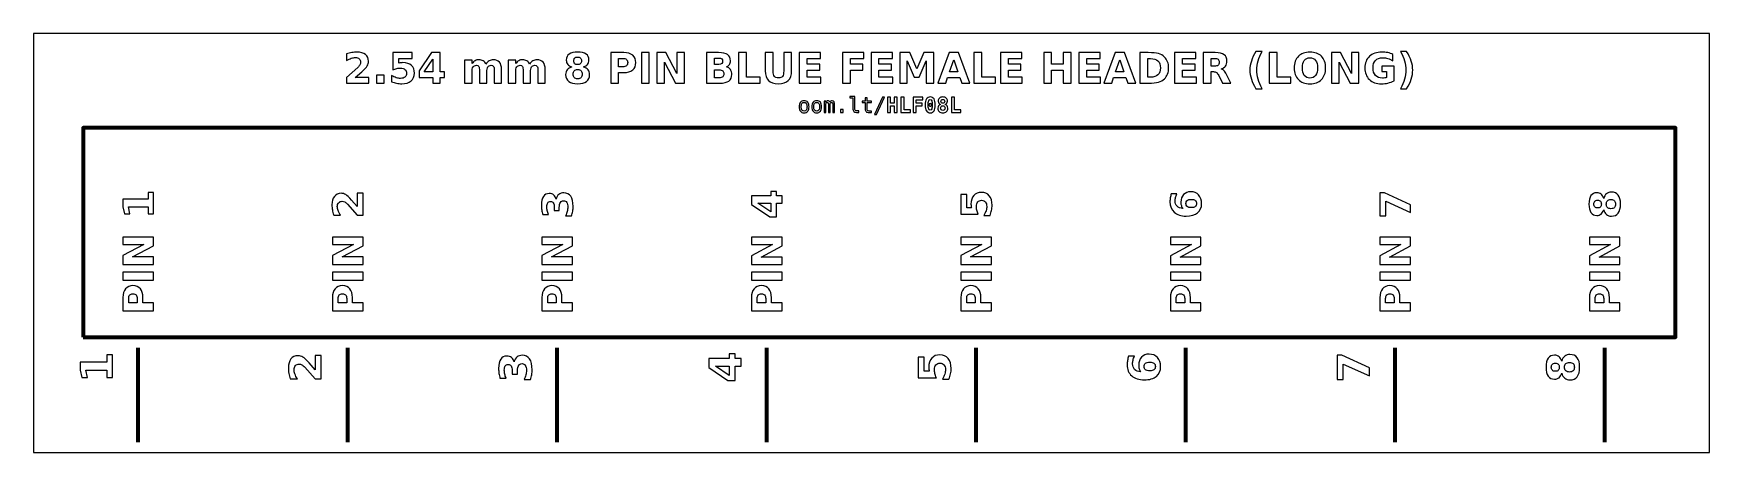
# Model space of a CAD drawing. Header units: centimetres. Extents: x -11 to -3, y -15.85 to -13.85.
import ezdxf

# ---------------------------------------------------------------- set-up
doc = ezdxf.new("R2010")
doc.units = ezdxf.units.CM
doc.header["$MEASUREMENT"] = 0
doc.layers.add('Layer 1', color=7, linetype='Continuous')

msp = doc.modelspace()

# ---------------------------------------------------------------- linework, layer by layer
at = {"layer": 'Layer 1', "color": 7}
msp.add_open_spline([(-11, -13.85), (-11, -13.85), (-3, -13.85), (-3, -13.85), (-3, -13.85), (-3, -13.85), (-3, -15.85), (-3, -15.85), (-3, -15.85), (-3, -15.85), (-11, -15.85), (-11, -15.85), (-11, -15.85), (-11, -15.85), (-11, -13.85), (-11, -13.85)], degree=3, knots=[0, 0, 0, 0, 0.25, 0.25, 0.25, 0.25, 0.5, 0.5, 0.5, 0.5, 0.75, 0.75, 0.75, 0.75, 1, 1, 1, 1], dxfattribs=at)
at = {"layer": 'Layer 1', "color": 250}
for points, knots in [([(-9.46412, -14.05948), (-9.46412, -14.05948), (-9.39995, -14.05948), (-9.39995, -14.05948), (-9.39995, -14.05948), (-9.39995, -14.05948), (-9.39995, -14.08711), (-9.39995, -14.08711), (-9.39995, -14.08711), (-9.39995, -14.08711), (-9.50592, -14.08711), (-9.50592, -14.08711), (-9.50592, -14.08711), (-9.50592, -14.08711), (-9.50592, -14.05948), (-9.50592, -14.05948), (-9.50592, -14.05948), (-9.50592, -14.05948), (-9.45268, -14.01251), (-9.45268, -14.01251), (-9.45268, -14.01251), (-9.44792, -14.00821), (-9.44442, -14.00401), (-9.44215, -13.99991), (-9.44215, -13.99991), (-9.43985, -13.99581), (-9.43872, -13.99154), (-9.43872, -13.98711), (-9.43872, -13.98711), (-9.43872, -13.98028), (-9.44102, -13.97478), (-9.44562, -13.97061), (-9.44562, -13.97061), (-9.45018, -13.96644), (-9.45628, -13.96438), (-9.46392, -13.96438), (-9.46392, -13.96438), (-9.46978, -13.96438), (-9.47618, -13.96564), (-9.48315, -13.96814), (-9.48315, -13.96814), (-9.49012, -13.97064), (-9.49758, -13.97438), (-9.50552, -13.97931), (-9.50552, -13.97931), (-9.50552, -13.97931), (-9.50552, -13.94728), (-9.50552, -13.94728), (-9.50552, -13.94728), (-9.49705, -13.94448), (-9.48868, -13.94234), (-9.48042, -13.94088), (-9.48042, -13.94088), (-9.47215, -13.93941), (-9.46405, -13.93868), (-9.45608, -13.93868), (-9.45608, -13.93868), (-9.43865, -13.93868), (-9.42508, -13.94251), (-9.41542, -13.95021), (-9.41542, -13.95021), (-9.40575, -13.95788), (-9.40092, -13.96858), (-9.40092, -13.98234), (-9.40092, -13.98234), (-9.40092, -13.99028), (-9.40298, -13.99768), (-9.40708, -14.00454), (-9.40708, -14.00454), (-9.41118, -14.01141), (-9.41982, -14.02061), (-9.43295, -14.03214), (-9.43295, -14.03214), (-9.43295, -14.03214), (-9.46412, -14.05948), (-9.46412, -14.05948)], [0, 0, 0, 0, 0.0526316, 0.0526316, 0.0526316, 0.0526316, 0.1052632, 0.1052632, 0.1052632, 0.1052632, 0.1578947, 0.1578947, 0.1578947, 0.1578947, 0.2105263, 0.2105263, 0.2105263, 0.2105263, 0.2631579, 0.2631579, 0.2631579, 0.2631579, 0.3157895, 0.3157895, 0.3157895, 0.3157895, 0.3684211, 0.3684211, 0.3684211, 0.3684211, 0.4210526, 0.4210526, 0.4210526, 0.4210526, 0.4736842, 0.4736842, 0.4736842, 0.4736842, 0.5263158, 0.5263158, 0.5263158, 0.5263158, 0.5789474, 0.5789474, 0.5789474, 0.5789474, 0.6315789, 0.6315789, 0.6315789, 0.6315789, 0.6842105, 0.6842105, 0.6842105, 0.6842105, 0.7368421, 0.7368421, 0.7368421, 0.7368421, 0.7894737, 0.7894737, 0.7894737, 0.7894737, 0.8421053, 0.8421053, 0.8421053, 0.8421053, 0.8947368, 0.8947368, 0.8947368, 0.8947368, 0.9473684, 0.9473684, 0.9473684, 0.9473684, 1, 1, 1, 1]), ([(-9.28541, -13.94131), (-9.28541, -13.94131), (-9.19194, -13.94131), (-9.19194, -13.94131), (-9.19194, -13.94131), (-9.19194, -13.94131), (-9.19194, -13.96894), (-9.19194, -13.96894), (-9.19194, -13.96894), (-9.19194, -13.96894), (-9.25544, -13.96894), (-9.25544, -13.96894), (-9.25544, -13.96894), (-9.25544, -13.96894), (-9.25544, -13.99151), (-9.25544, -13.99151), (-9.25544, -13.99151), (-9.25258, -13.99074), (-9.24971, -13.99014), (-9.24681, -13.98971), (-9.24681, -13.98971), (-9.24391, -13.98928), (-9.24088, -13.98908), (-9.23778, -13.98908), (-9.23778, -13.98908), (-9.21998, -13.98908), (-9.20614, -13.99351), (-9.19624, -14.00241), (-9.19624, -14.00241), (-9.18634, -14.01128), (-9.18141, -14.02368), (-9.18141, -14.03954), (-9.18141, -14.03954), (-9.18141, -14.05531), (-9.18681, -14.06764), (-9.19758, -14.07658), (-9.19758, -14.07658), (-9.20834, -14.08548), (-9.22331, -14.08994), (-9.24244, -14.08994), (-9.24244, -14.08994), (-9.25071, -14.08994), (-9.25891, -14.08914), (-9.26701, -14.08754), (-9.26701, -14.08754), (-9.27511, -14.08594), (-9.28318, -14.08354), (-9.29118, -14.08028), (-9.29118, -14.08028), (-9.29118, -14.08028), (-9.29118, -14.05068), (-9.29118, -14.05068), (-9.29118, -14.05068), (-9.28324, -14.05524), (-9.27571, -14.05864), (-9.26858, -14.06091), (-9.26858, -14.06091), (-9.26144, -14.06321), (-9.25471, -14.06434), (-9.24841, -14.06434), (-9.24841, -14.06434), (-9.23928, -14.06434), (-9.23211, -14.06211), (-9.22688, -14.05764), (-9.22688, -14.05764), (-9.22164, -14.05321), (-9.21901, -14.04718), (-9.21901, -14.03954), (-9.21901, -14.03954), (-9.21901, -14.03188), (-9.22164, -14.02584), (-9.22688, -14.02141), (-9.22688, -14.02141), (-9.23211, -14.01698), (-9.23928, -14.01478), (-9.24841, -14.01478), (-9.24841, -14.01478), (-9.25381, -14.01478), (-9.25958, -14.01548), (-9.26568, -14.01688), (-9.26568, -14.01688), (-9.27181, -14.01828), (-9.27838, -14.02044), (-9.28541, -14.02338), (-9.28541, -14.02338), (-9.28541, -14.02338), (-9.28541, -13.94131), (-9.28541, -13.94131)], [0, 0, 0, 0, 0.0454545, 0.0454545, 0.0454545, 0.0454545, 0.0909091, 0.0909091, 0.0909091, 0.0909091, 0.1363636, 0.1363636, 0.1363636, 0.1363636, 0.1818182, 0.1818182, 0.1818182, 0.1818182, 0.2272727, 0.2272727, 0.2272727, 0.2272727, 0.2727273, 0.2727273, 0.2727273, 0.2727273, 0.3181818, 0.3181818, 0.3181818, 0.3181818, 0.3636364, 0.3636364, 0.3636364, 0.3636364, 0.4090909, 0.4090909, 0.4090909, 0.4090909, 0.4545455, 0.4545455, 0.4545455, 0.4545455, 0.5, 0.5, 0.5, 0.5, 0.5454545, 0.5454545, 0.5454545, 0.5454545, 0.5909091, 0.5909091, 0.5909091, 0.5909091, 0.6363636, 0.6363636, 0.6363636, 0.6363636, 0.6818182, 0.6818182, 0.6818182, 0.6818182, 0.7272727, 0.7272727, 0.7272727, 0.7272727, 0.7727273, 0.7727273, 0.7727273, 0.7727273, 0.8181818, 0.8181818, 0.8181818, 0.8181818, 0.8636364, 0.8636364, 0.8636364, 0.8636364, 0.9090909, 0.9090909, 0.9090909, 0.9090909, 0.9545455, 0.9545455, 0.9545455, 0.9545455, 1, 1, 1, 1]), ([(-9.10004, -13.94131), (-9.10004, -13.94131), (-9.05824, -13.94131), (-9.05824, -13.94131), (-9.05824, -13.94131), (-9.05824, -13.94131), (-9.05824, -14.03331), (-9.05824, -14.03331), (-9.05824, -14.03331), (-9.05824, -14.03331), (-9.03744, -14.03331), (-9.03744, -14.03331), (-9.03744, -14.03331), (-9.03744, -14.03331), (-9.03744, -14.06054), (-9.03744, -14.06054), (-9.03744, -14.06054), (-9.03744, -14.06054), (-9.05824, -14.06054), (-9.05824, -14.06054), (-9.05824, -14.06054), (-9.05824, -14.06054), (-9.05824, -14.08711), (-9.05824, -14.08711), (-9.05824, -14.08711), (-9.05824, -14.08711), (-9.09377, -14.08711), (-9.09377, -14.08711), (-9.09377, -14.08711), (-9.09377, -14.08711), (-9.09377, -14.06054), (-9.09377, -14.06054), (-9.09377, -14.06054), (-9.09377, -14.06054), (-9.15844, -14.06054), (-9.15844, -14.06054), (-9.15844, -14.06054), (-9.15844, -14.06054), (-9.15844, -14.02831), (-9.15844, -14.02831), (-9.15844, -14.02831), (-9.15844, -14.02831), (-9.10004, -13.94131), (-9.10004, -13.94131)], [0, 0, 0, 0, 0.0909091, 0.0909091, 0.0909091, 0.0909091, 0.1818182, 0.1818182, 0.1818182, 0.1818182, 0.2727273, 0.2727273, 0.2727273, 0.2727273, 0.3636364, 0.3636364, 0.3636364, 0.3636364, 0.4545455, 0.4545455, 0.4545455, 0.4545455, 0.5454545, 0.5454545, 0.5454545, 0.5454545, 0.6363636, 0.6363636, 0.6363636, 0.6363636, 0.7272727, 0.7272727, 0.7272727, 0.7272727, 0.8181818, 0.8181818, 0.8181818, 0.8181818, 0.9090909, 0.9090909, 0.9090909, 0.9090909, 1, 1, 1, 1]), ([(-9.09377, -13.97228), (-9.09377, -13.97228), (-9.13501, -14.03331), (-9.13501, -14.03331), (-9.13501, -14.03331), (-9.13501, -14.03331), (-9.09377, -14.03331), (-9.09377, -14.03331), (-9.09377, -14.03331), (-9.09377, -14.03331), (-9.09377, -13.97228), (-9.09377, -13.97228)], [0, 0, 0, 0, 0.3333333, 0.3333333, 0.3333333, 0.3333333, 0.6666667, 0.6666667, 0.6666667, 0.6666667, 1, 1, 1, 1]), ([(-8.84047, -13.99591), (-8.83604, -13.98914), (-8.83081, -13.98398), (-8.82471, -13.98044), (-8.82471, -13.98044), (-8.81861, -13.97688), (-8.81194, -13.97511), (-8.80464, -13.97511), (-8.80464, -13.97511), (-8.79207, -13.97511), (-8.78251, -13.97898), (-8.77594, -13.98674), (-8.77594, -13.98674), (-8.76937, -13.99448), (-8.76607, -14.00574), (-8.76607, -14.02051), (-8.76607, -14.02051), (-8.76607, -14.02051), (-8.76607, -14.08711), (-8.76607, -14.08711), (-8.76607, -14.08711), (-8.76607, -14.08711), (-8.80124, -14.08711), (-8.80124, -14.08711), (-8.80124, -14.08711), (-8.80124, -14.08711), (-8.80124, -14.03008), (-8.80124, -14.03008), (-8.80124, -14.03008), (-8.80117, -14.02924), (-8.80114, -14.02838), (-8.80111, -14.02744), (-8.80111, -14.02744), (-8.80107, -14.02654), (-8.80104, -14.02524), (-8.80104, -14.02354), (-8.80104, -14.02354), (-8.80104, -14.01581), (-8.80217, -14.01018), (-8.80447, -14.00671), (-8.80447, -14.00671), (-8.80674, -14.00321), (-8.81041, -14.00148), (-8.81547, -14.00148), (-8.81547, -14.00148), (-8.82214, -14.00148), (-8.82724, -14.00421), (-8.83087, -14.00968), (-8.83087, -14.00968), (-8.83447, -14.01514), (-8.83634, -14.02304), (-8.83647, -14.03341), (-8.83647, -14.03341), (-8.83647, -14.03341), (-8.83647, -14.08711), (-8.83647, -14.08711), (-8.83647, -14.08711), (-8.83647, -14.08711), (-8.87164, -14.08711), (-8.87164, -14.08711), (-8.87164, -14.08711), (-8.87164, -14.08711), (-8.87164, -14.03008), (-8.87164, -14.03008), (-8.87164, -14.03008), (-8.87164, -14.01798), (-8.87267, -14.01018), (-8.87477, -14.00671), (-8.87477, -14.00671), (-8.87684, -14.00321), (-8.88054, -14.00148), (-8.88587, -14.00148), (-8.88587, -14.00148), (-8.89261, -14.00148), (-8.89777, -14.00424), (-8.90141, -14.00974), (-8.90141, -14.00974), (-8.90504, -14.01524), (-8.90687, -14.02308), (-8.90687, -14.03331), (-8.90687, -14.03331), (-8.90687, -14.03331), (-8.90687, -14.08711), (-8.90687, -14.08711), (-8.90687, -14.08711), (-8.90687, -14.08711), (-8.94204, -14.08711), (-8.94204, -14.08711), (-8.94204, -14.08711), (-8.94204, -14.08711), (-8.94204, -13.97774), (-8.94204, -13.97774), (-8.94204, -13.97774), (-8.94204, -13.97774), (-8.90687, -13.97774), (-8.90687, -13.97774), (-8.90687, -13.97774), (-8.90687, -13.97774), (-8.90687, -13.99378), (-8.90687, -13.99378), (-8.90687, -13.99378), (-8.90257, -13.98758), (-8.89764, -13.98294), (-8.89207, -13.97981), (-8.89207, -13.97981), (-8.88651, -13.97668), (-8.88037, -13.97511), (-8.87367, -13.97511), (-8.87367, -13.97511), (-8.86614, -13.97511), (-8.85944, -13.97694), (-8.85367, -13.98058), (-8.85367, -13.98058), (-8.84787, -13.98424), (-8.84347, -13.98934), (-8.84047, -13.99591)], [0, 0, 0, 0, 0.0344828, 0.0344828, 0.0344828, 0.0344828, 0.0689655, 0.0689655, 0.0689655, 0.0689655, 0.1034483, 0.1034483, 0.1034483, 0.1034483, 0.137931, 0.137931, 0.137931, 0.137931, 0.1724138, 0.1724138, 0.1724138, 0.1724138, 0.2068966, 0.2068966, 0.2068966, 0.2068966, 0.2413793, 0.2413793, 0.2413793, 0.2413793, 0.2758621, 0.2758621, 0.2758621, 0.2758621, 0.3103448, 0.3103448, 0.3103448, 0.3103448, 0.3448276, 0.3448276, 0.3448276, 0.3448276, 0.3793103, 0.3793103, 0.3793103, 0.3793103, 0.4137931, 0.4137931, 0.4137931, 0.4137931, 0.4482759, 0.4482759, 0.4482759, 0.4482759, 0.4827586, 0.4827586, 0.4827586, 0.4827586, 0.5172414, 0.5172414, 0.5172414, 0.5172414, 0.5517241, 0.5517241, 0.5517241, 0.5517241, 0.5862069, 0.5862069, 0.5862069, 0.5862069, 0.6206897, 0.6206897, 0.6206897, 0.6206897, 0.6551724, 0.6551724, 0.6551724, 0.6551724, 0.6896552, 0.6896552, 0.6896552, 0.6896552, 0.7241379, 0.7241379, 0.7241379, 0.7241379, 0.7586207, 0.7586207, 0.7586207, 0.7586207, 0.7931034, 0.7931034, 0.7931034, 0.7931034, 0.8275862, 0.8275862, 0.8275862, 0.8275862, 0.862069, 0.862069, 0.862069, 0.862069, 0.8965517, 0.8965517, 0.8965517, 0.8965517, 0.9310345, 0.9310345, 0.9310345, 0.9310345, 0.9655172, 0.9655172, 0.9655172, 0.9655172, 1, 1, 1, 1]), ([(-8.63207, -13.99591), (-8.62764, -13.98914), (-8.62241, -13.98398), (-8.61631, -13.98044), (-8.61631, -13.98044), (-8.61021, -13.97688), (-8.60354, -13.97511), (-8.59624, -13.97511), (-8.59624, -13.97511), (-8.58367, -13.97511), (-8.57411, -13.97898), (-8.56754, -13.98674), (-8.56754, -13.98674), (-8.56097, -13.99448), (-8.55767, -14.00574), (-8.55767, -14.02051), (-8.55767, -14.02051), (-8.55767, -14.02051), (-8.55767, -14.08711), (-8.55767, -14.08711), (-8.55767, -14.08711), (-8.55767, -14.08711), (-8.59284, -14.08711), (-8.59284, -14.08711), (-8.59284, -14.08711), (-8.59284, -14.08711), (-8.59284, -14.03008), (-8.59284, -14.03008), (-8.59284, -14.03008), (-8.59277, -14.02924), (-8.59274, -14.02838), (-8.59271, -14.02744), (-8.59271, -14.02744), (-8.59267, -14.02654), (-8.59264, -14.02524), (-8.59264, -14.02354), (-8.59264, -14.02354), (-8.59264, -14.01581), (-8.59377, -14.01018), (-8.59607, -14.00671), (-8.59607, -14.00671), (-8.59834, -14.00321), (-8.60201, -14.00148), (-8.60707, -14.00148), (-8.60707, -14.00148), (-8.61374, -14.00148), (-8.61884, -14.00421), (-8.62247, -14.00968), (-8.62247, -14.00968), (-8.62607, -14.01514), (-8.62794, -14.02304), (-8.62807, -14.03341), (-8.62807, -14.03341), (-8.62807, -14.03341), (-8.62807, -14.08711), (-8.62807, -14.08711), (-8.62807, -14.08711), (-8.62807, -14.08711), (-8.66324, -14.08711), (-8.66324, -14.08711), (-8.66324, -14.08711), (-8.66324, -14.08711), (-8.66324, -14.03008), (-8.66324, -14.03008), (-8.66324, -14.03008), (-8.66324, -14.01798), (-8.66427, -14.01018), (-8.66637, -14.00671), (-8.66637, -14.00671), (-8.66844, -14.00321), (-8.67214, -14.00148), (-8.67747, -14.00148), (-8.67747, -14.00148), (-8.68421, -14.00148), (-8.68937, -14.00424), (-8.69301, -14.00974), (-8.69301, -14.00974), (-8.69664, -14.01524), (-8.69847, -14.02308), (-8.69847, -14.03331), (-8.69847, -14.03331), (-8.69847, -14.03331), (-8.69847, -14.08711), (-8.69847, -14.08711), (-8.69847, -14.08711), (-8.69847, -14.08711), (-8.73364, -14.08711), (-8.73364, -14.08711), (-8.73364, -14.08711), (-8.73364, -14.08711), (-8.73364, -13.97774), (-8.73364, -13.97774), (-8.73364, -13.97774), (-8.73364, -13.97774), (-8.69847, -13.97774), (-8.69847, -13.97774), (-8.69847, -13.97774), (-8.69847, -13.97774), (-8.69847, -13.99378), (-8.69847, -13.99378), (-8.69847, -13.99378), (-8.69417, -13.98758), (-8.68924, -13.98294), (-8.68367, -13.97981), (-8.68367, -13.97981), (-8.67811, -13.97668), (-8.67197, -13.97511), (-8.66527, -13.97511), (-8.66527, -13.97511), (-8.65774, -13.97511), (-8.65104, -13.97694), (-8.64527, -13.98058), (-8.64527, -13.98058), (-8.63947, -13.98424), (-8.63507, -13.98934), (-8.63207, -13.99591)], [0, 0, 0, 0, 0.0344828, 0.0344828, 0.0344828, 0.0344828, 0.0689655, 0.0689655, 0.0689655, 0.0689655, 0.1034483, 0.1034483, 0.1034483, 0.1034483, 0.137931, 0.137931, 0.137931, 0.137931, 0.1724138, 0.1724138, 0.1724138, 0.1724138, 0.2068966, 0.2068966, 0.2068966, 0.2068966, 0.2413793, 0.2413793, 0.2413793, 0.2413793, 0.2758621, 0.2758621, 0.2758621, 0.2758621, 0.3103448, 0.3103448, 0.3103448, 0.3103448, 0.3448276, 0.3448276, 0.3448276, 0.3448276, 0.3793103, 0.3793103, 0.3793103, 0.3793103, 0.4137931, 0.4137931, 0.4137931, 0.4137931, 0.4482759, 0.4482759, 0.4482759, 0.4482759, 0.4827586, 0.4827586, 0.4827586, 0.4827586, 0.5172414, 0.5172414, 0.5172414, 0.5172414, 0.5517241, 0.5517241, 0.5517241, 0.5517241, 0.5862069, 0.5862069, 0.5862069, 0.5862069, 0.6206897, 0.6206897, 0.6206897, 0.6206897, 0.6551724, 0.6551724, 0.6551724, 0.6551724, 0.6896552, 0.6896552, 0.6896552, 0.6896552, 0.7241379, 0.7241379, 0.7241379, 0.7241379, 0.7586207, 0.7586207, 0.7586207, 0.7586207, 0.7931034, 0.7931034, 0.7931034, 0.7931034, 0.8275862, 0.8275862, 0.8275862, 0.8275862, 0.862069, 0.862069, 0.862069, 0.862069, 0.8965517, 0.8965517, 0.8965517, 0.8965517, 0.9310345, 0.9310345, 0.9310345, 0.9310345, 0.9655172, 0.9655172, 0.9655172, 0.9655172, 1, 1, 1, 1]), ([(-8.43004, -14.00948), (-8.43888, -14.00681), (-8.44554, -14.00271), (-8.45004, -13.99718), (-8.45004, -13.99718), (-8.45454, -13.99164), (-8.45678, -13.98474), (-8.45678, -13.97648), (-8.45678, -13.97648), (-8.45678, -13.96418), (-8.45218, -13.95478), (-8.44301, -13.94834), (-8.44301, -13.94834), (-8.43384, -13.94191), (-8.42034, -13.93868), (-8.40258, -13.93868), (-8.40258, -13.93868), (-8.38494, -13.93868), (-8.37151, -13.94188), (-8.36234, -13.94831), (-8.36234, -13.94831), (-8.35318, -13.95471), (-8.34858, -13.96411), (-8.34858, -13.97648), (-8.34858, -13.97648), (-8.34858, -13.98474), (-8.35084, -13.99164), (-8.35534, -13.99718), (-8.35534, -13.99718), (-8.35988, -14.00271), (-8.36658, -14.00681), (-8.37541, -14.00948), (-8.37541, -14.00948), (-8.36551, -14.01221), (-8.35804, -14.01664), (-8.35301, -14.02281), (-8.35301, -14.02281), (-8.34798, -14.02894), (-8.34544, -14.03671), (-8.34544, -14.04611), (-8.34544, -14.04611), (-8.34544, -14.06054), (-8.35024, -14.07148), (-8.35984, -14.07884), (-8.35984, -14.07884), (-8.36944, -14.08624), (-8.38371, -14.08994), (-8.40258, -14.08994), (-8.40258, -14.08994), (-8.42154, -14.08994), (-8.43584, -14.08624), (-8.44551, -14.07884), (-8.44551, -14.07884), (-8.45518, -14.07148), (-8.46001, -14.06054), (-8.46001, -14.04611), (-8.46001, -14.04611), (-8.46001, -14.03671), (-8.45748, -14.02894), (-8.45244, -14.02281), (-8.45244, -14.02281), (-8.44741, -14.01664), (-8.43994, -14.01221), (-8.43004, -14.00948)], [0, 0, 0, 0, 0.0625, 0.0625, 0.0625, 0.0625, 0.125, 0.125, 0.125, 0.125, 0.1875, 0.1875, 0.1875, 0.1875, 0.25, 0.25, 0.25, 0.25, 0.3125, 0.3125, 0.3125, 0.3125, 0.375, 0.375, 0.375, 0.375, 0.4375, 0.4375, 0.4375, 0.4375, 0.5, 0.5, 0.5, 0.5, 0.5625, 0.5625, 0.5625, 0.5625, 0.625, 0.625, 0.625, 0.625, 0.6875, 0.6875, 0.6875, 0.6875, 0.75, 0.75, 0.75, 0.75, 0.8125, 0.8125, 0.8125, 0.8125, 0.875, 0.875, 0.875, 0.875, 0.9375, 0.9375, 0.9375, 0.9375, 1, 1, 1, 1]), ([(-8.42124, -13.98028), (-8.42124, -13.98608), (-8.41964, -13.99054), (-8.41641, -13.99364), (-8.41641, -13.99364), (-8.41318, -13.99678), (-8.40858, -13.99834), (-8.40258, -13.99834), (-8.40258, -13.99834), (-8.39671, -13.99834), (-8.39218, -13.99678), (-8.38901, -13.99364), (-8.38901, -13.99364), (-8.38581, -13.99054), (-8.38421, -13.98608), (-8.38421, -13.98028), (-8.38421, -13.98028), (-8.38421, -13.97448), (-8.38581, -13.97004), (-8.38901, -13.96694), (-8.38901, -13.96694), (-8.39218, -13.96384), (-8.39671, -13.96231), (-8.40258, -13.96231), (-8.40258, -13.96231), (-8.40858, -13.96231), (-8.41318, -13.96388), (-8.41641, -13.96701), (-8.41641, -13.96701), (-8.41964, -13.97011), (-8.42124, -13.97454), (-8.42124, -13.98028)], [0, 0, 0, 0, 0.125, 0.125, 0.125, 0.125, 0.25, 0.25, 0.25, 0.25, 0.375, 0.375, 0.375, 0.375, 0.5, 0.5, 0.5, 0.5, 0.625, 0.625, 0.625, 0.625, 0.75, 0.75, 0.75, 0.75, 0.875, 0.875, 0.875, 0.875, 1, 1, 1, 1]), ([(-8.24504, -13.94131), (-8.24504, -13.94131), (-8.18264, -13.94131), (-8.18264, -13.94131), (-8.18264, -13.94131), (-8.16408, -13.94131), (-8.14984, -13.94544), (-8.13991, -13.95368), (-8.13991, -13.95368), (-8.12998, -13.96191), (-8.12501, -13.97364), (-8.12501, -13.98888), (-8.12501, -13.98888), (-8.12501, -14.00414), (-8.12998, -14.01591), (-8.13991, -14.02414), (-8.13991, -14.02414), (-8.14984, -14.03238), (-8.16408, -14.03651), (-8.18264, -14.03651), (-8.18264, -14.03651), (-8.18264, -14.03651), (-8.20744, -14.03651), (-8.20744, -14.03651), (-8.20744, -14.03651), (-8.20744, -14.03651), (-8.20744, -14.08711), (-8.20744, -14.08711), (-8.20744, -14.08711), (-8.20744, -14.08711), (-8.24504, -14.08711), (-8.24504, -14.08711), (-8.24504, -14.08711), (-8.24504, -14.08711), (-8.24504, -13.94131), (-8.24504, -13.94131)], [0, 0, 0, 0, 0.1111111, 0.1111111, 0.1111111, 0.1111111, 0.2222222, 0.2222222, 0.2222222, 0.2222222, 0.3333333, 0.3333333, 0.3333333, 0.3333333, 0.4444444, 0.4444444, 0.4444444, 0.4444444, 0.5555556, 0.5555556, 0.5555556, 0.5555556, 0.6666667, 0.6666667, 0.6666667, 0.6666667, 0.7777778, 0.7777778, 0.7777778, 0.7777778, 0.8888889, 0.8888889, 0.8888889, 0.8888889, 1, 1, 1, 1]), ([(-8.20744, -13.96854), (-8.20744, -13.96854), (-8.20744, -14.00928), (-8.20744, -14.00928), (-8.20744, -14.00928), (-8.20744, -14.00928), (-8.18664, -14.00928), (-8.18664, -14.00928), (-8.18664, -14.00928), (-8.17934, -14.00928), (-8.17371, -14.00751), (-8.16974, -14.00394), (-8.16974, -14.00394), (-8.16578, -14.00041), (-8.16378, -13.99538), (-8.16378, -13.98888), (-8.16378, -13.98888), (-8.16378, -13.98234), (-8.16578, -13.97734), (-8.16974, -13.97381), (-8.16974, -13.97381), (-8.17371, -13.97031), (-8.17934, -13.96854), (-8.18664, -13.96854), (-8.18664, -13.96854), (-8.18664, -13.96854), (-8.20744, -13.96854), (-8.20744, -13.96854)], [0, 0, 0, 0, 0.1428571, 0.1428571, 0.1428571, 0.1428571, 0.2857143, 0.2857143, 0.2857143, 0.2857143, 0.4285714, 0.4285714, 0.4285714, 0.4285714, 0.5714286, 0.5714286, 0.5714286, 0.5714286, 0.7142857, 0.7142857, 0.7142857, 0.7142857, 0.8571429, 0.8571429, 0.8571429, 0.8571429, 1, 1, 1, 1]), ([(-8.09847, -13.94131), (-8.09847, -13.94131), (-8.06087, -13.94131), (-8.06087, -13.94131), (-8.06087, -13.94131), (-8.06087, -13.94131), (-8.06087, -14.08711), (-8.06087, -14.08711), (-8.06087, -14.08711), (-8.06087, -14.08711), (-8.09847, -14.08711), (-8.09847, -14.08711), (-8.09847, -14.08711), (-8.09847, -14.08711), (-8.09847, -13.94131), (-8.09847, -13.94131)], [0, 0, 0, 0, 0.25, 0.25, 0.25, 0.25, 0.5, 0.5, 0.5, 0.5, 0.75, 0.75, 0.75, 0.75, 1, 1, 1, 1]), ([(-8.02407, -13.94131), (-8.02407, -13.94131), (-7.98207, -13.94131), (-7.98207, -13.94131), (-7.98207, -13.94131), (-7.98207, -13.94131), (-7.92904, -14.04131), (-7.92904, -14.04131), (-7.92904, -14.04131), (-7.92904, -14.04131), (-7.92904, -13.94131), (-7.92904, -13.94131), (-7.92904, -13.94131), (-7.92904, -13.94131), (-7.89341, -13.94131), (-7.89341, -13.94131), (-7.89341, -13.94131), (-7.89341, -13.94131), (-7.89341, -14.08711), (-7.89341, -14.08711), (-7.89341, -14.08711), (-7.89341, -14.08711), (-7.93541, -14.08711), (-7.93541, -14.08711), (-7.93541, -14.08711), (-7.93541, -14.08711), (-7.98844, -13.98711), (-7.98844, -13.98711), (-7.98844, -13.98711), (-7.98844, -13.98711), (-7.98844, -14.08711), (-7.98844, -14.08711), (-7.98844, -14.08711), (-7.98844, -14.08711), (-8.02407, -14.08711), (-8.02407, -14.08711), (-8.02407, -14.08711), (-8.02407, -14.08711), (-8.02407, -13.94131), (-8.02407, -13.94131)], [0, 0, 0, 0, 0.1, 0.1, 0.1, 0.1, 0.2, 0.2, 0.2, 0.2, 0.3, 0.3, 0.3, 0.3, 0.4, 0.4, 0.4, 0.4, 0.5, 0.5, 0.5, 0.5, 0.6, 0.6, 0.6, 0.6, 0.7, 0.7, 0.7, 0.7, 0.8, 0.8, 0.8, 0.8, 0.9, 0.9, 0.9, 0.9, 1, 1, 1, 1]), ([(-7.69244, -14.00908), (-7.68437, -14.01141), (-7.67811, -14.01574), (-7.67367, -14.02208), (-7.67367, -14.02208), (-7.66924, -14.02838), (-7.66704, -14.03614), (-7.66704, -14.04531), (-7.66704, -14.04531), (-7.66704, -14.05938), (-7.67181, -14.06984), (-7.68131, -14.07674), (-7.68131, -14.07674), (-7.69081, -14.08364), (-7.70527, -14.08711), (-7.72467, -14.08711), (-7.72467, -14.08711), (-7.72467, -14.08711), (-7.78707, -14.08711), (-7.78707, -14.08711), (-7.78707, -14.08711), (-7.78707, -14.08711), (-7.78707, -13.94131), (-7.78707, -13.94131), (-7.78707, -13.94131), (-7.78707, -13.94131), (-7.73064, -13.94131), (-7.73064, -13.94131), (-7.73064, -13.94131), (-7.71037, -13.94131), (-7.69571, -13.94438), (-7.68664, -13.95048), (-7.68664, -13.95048), (-7.67754, -13.95661), (-7.67301, -13.96641), (-7.67301, -13.97988), (-7.67301, -13.97988), (-7.67301, -13.98698), (-7.67467, -13.99301), (-7.67797, -13.99801), (-7.67797, -13.99801), (-7.68131, -14.00298), (-7.68611, -14.00668), (-7.69244, -14.00908)], [0, 0, 0, 0, 0.0909091, 0.0909091, 0.0909091, 0.0909091, 0.1818182, 0.1818182, 0.1818182, 0.1818182, 0.2727273, 0.2727273, 0.2727273, 0.2727273, 0.3636364, 0.3636364, 0.3636364, 0.3636364, 0.4545455, 0.4545455, 0.4545455, 0.4545455, 0.5454545, 0.5454545, 0.5454545, 0.5454545, 0.6363636, 0.6363636, 0.6363636, 0.6363636, 0.7272727, 0.7272727, 0.7272727, 0.7272727, 0.8181818, 0.8181818, 0.8181818, 0.8181818, 0.9090909, 0.9090909, 0.9090909, 0.9090909, 1, 1, 1, 1]), ([(-7.72867, -13.99774), (-7.72274, -13.99774), (-7.71824, -13.99644), (-7.71521, -13.99384), (-7.71521, -13.99384), (-7.71214, -13.99124), (-7.71061, -13.98741), (-7.71061, -13.98231), (-7.71061, -13.98231), (-7.71061, -13.97731), (-7.71214, -13.97351), (-7.71521, -13.97088), (-7.71521, -13.97088), (-7.71824, -13.96824), (-7.72274, -13.96691), (-7.72867, -13.96691), (-7.72867, -13.96691), (-7.72867, -13.96691), (-7.74947, -13.96691), (-7.74947, -13.96691), (-7.74947, -13.96691), (-7.74947, -13.96691), (-7.74947, -13.99774), (-7.74947, -13.99774), (-7.74947, -13.99774), (-7.74947, -13.99774), (-7.72867, -13.99774), (-7.72867, -13.99774)], [0, 0, 0, 0, 0.1428571, 0.1428571, 0.1428571, 0.1428571, 0.2857143, 0.2857143, 0.2857143, 0.2857143, 0.4285714, 0.4285714, 0.4285714, 0.4285714, 0.5714286, 0.5714286, 0.5714286, 0.5714286, 0.7142857, 0.7142857, 0.7142857, 0.7142857, 0.8571429, 0.8571429, 0.8571429, 0.8571429, 1, 1, 1, 1]), ([(-7.63464, -13.94131), (-7.63464, -13.94131), (-7.59704, -13.94131), (-7.59704, -13.94131), (-7.59704, -13.94131), (-7.59704, -13.94131), (-7.59704, -14.05868), (-7.59704, -14.05868), (-7.59704, -14.05868), (-7.59704, -14.05868), (-7.53104, -14.05868), (-7.53104, -14.05868), (-7.53104, -14.05868), (-7.53104, -14.05868), (-7.53104, -14.08711), (-7.53104, -14.08711), (-7.53104, -14.08711), (-7.53104, -14.08711), (-7.63464, -14.08711), (-7.63464, -14.08711), (-7.63464, -14.08711), (-7.63464, -14.08711), (-7.63464, -13.94131), (-7.63464, -13.94131)], [0, 0, 0, 0, 0.1666667, 0.1666667, 0.1666667, 0.1666667, 0.3333333, 0.3333333, 0.3333333, 0.3333333, 0.5, 0.5, 0.5, 0.5, 0.6666667, 0.6666667, 0.6666667, 0.6666667, 0.8333333, 0.8333333, 0.8333333, 0.8333333, 1, 1, 1, 1]), ([(-7.50721, -13.94131), (-7.50721, -13.94131), (-7.46961, -13.94131), (-7.46961, -13.94131), (-7.46961, -13.94131), (-7.46961, -13.94131), (-7.46961, -14.02871), (-7.46961, -14.02871), (-7.46961, -14.02871), (-7.46961, -14.04074), (-7.46765, -14.04938), (-7.46371, -14.05454), (-7.46371, -14.05454), (-7.45978, -14.05971), (-7.45335, -14.06231), (-7.44441, -14.06231), (-7.44441, -14.06231), (-7.43541, -14.06231), (-7.42895, -14.05971), (-7.42501, -14.05454), (-7.42501, -14.05454), (-7.42108, -14.04938), (-7.41911, -14.04074), (-7.41911, -14.02871), (-7.41911, -14.02871), (-7.41911, -14.02871), (-7.41911, -13.94131), (-7.41911, -13.94131), (-7.41911, -13.94131), (-7.41911, -13.94131), (-7.38151, -13.94131), (-7.38151, -13.94131), (-7.38151, -13.94131), (-7.38151, -13.94131), (-7.38151, -14.02871), (-7.38151, -14.02871), (-7.38151, -14.02871), (-7.38151, -14.04934), (-7.38668, -14.06471), (-7.39705, -14.07481), (-7.39705, -14.07481), (-7.40738, -14.08491), (-7.42318, -14.08994), (-7.44441, -14.08994), (-7.44441, -14.08994), (-7.46558, -14.08994), (-7.48135, -14.08491), (-7.49168, -14.07481), (-7.49168, -14.07481), (-7.50205, -14.06471), (-7.50721, -14.04934), (-7.50721, -14.02871), (-7.50721, -14.02871), (-7.50721, -14.02871), (-7.50721, -13.94131), (-7.50721, -13.94131)], [0, 0, 0, 0, 0.0714286, 0.0714286, 0.0714286, 0.0714286, 0.1428571, 0.1428571, 0.1428571, 0.1428571, 0.2142857, 0.2142857, 0.2142857, 0.2142857, 0.2857143, 0.2857143, 0.2857143, 0.2857143, 0.3571429, 0.3571429, 0.3571429, 0.3571429, 0.4285714, 0.4285714, 0.4285714, 0.4285714, 0.5, 0.5, 0.5, 0.5, 0.5714286, 0.5714286, 0.5714286, 0.5714286, 0.6428571, 0.6428571, 0.6428571, 0.6428571, 0.7142857, 0.7142857, 0.7142857, 0.7142857, 0.7857143, 0.7857143, 0.7857143, 0.7857143, 0.8571429, 0.8571429, 0.8571429, 0.8571429, 0.9285714, 0.9285714, 0.9285714, 0.9285714, 1, 1, 1, 1]), ([(-7.34481, -13.94131), (-7.34481, -13.94131), (-7.24335, -13.94131), (-7.24335, -13.94131), (-7.24335, -13.94131), (-7.24335, -13.94131), (-7.24335, -13.96974), (-7.24335, -13.96974), (-7.24335, -13.96974), (-7.24335, -13.96974), (-7.30721, -13.96974), (-7.30721, -13.96974), (-7.30721, -13.96974), (-7.30721, -13.96974), (-7.30721, -13.99688), (-7.30721, -13.99688), (-7.30721, -13.99688), (-7.30721, -13.99688), (-7.24718, -13.99688), (-7.24718, -13.99688), (-7.24718, -13.99688), (-7.24718, -13.99688), (-7.24718, -14.02531), (-7.24718, -14.02531), (-7.24718, -14.02531), (-7.24718, -14.02531), (-7.30721, -14.02531), (-7.30721, -14.02531), (-7.30721, -14.02531), (-7.30721, -14.02531), (-7.30721, -14.05868), (-7.30721, -14.05868), (-7.30721, -14.05868), (-7.30721, -14.05868), (-7.24121, -14.05868), (-7.24121, -14.05868), (-7.24121, -14.05868), (-7.24121, -14.05868), (-7.24121, -14.08711), (-7.24121, -14.08711), (-7.24121, -14.08711), (-7.24121, -14.08711), (-7.34481, -14.08711), (-7.34481, -14.08711), (-7.34481, -14.08711), (-7.34481, -14.08711), (-7.34481, -13.94131), (-7.34481, -13.94131)], [0, 0, 0, 0, 0.0833333, 0.0833333, 0.0833333, 0.0833333, 0.1666667, 0.1666667, 0.1666667, 0.1666667, 0.25, 0.25, 0.25, 0.25, 0.3333333, 0.3333333, 0.3333333, 0.3333333, 0.4166667, 0.4166667, 0.4166667, 0.4166667, 0.5, 0.5, 0.5, 0.5, 0.5833333, 0.5833333, 0.5833333, 0.5833333, 0.6666667, 0.6666667, 0.6666667, 0.6666667, 0.75, 0.75, 0.75, 0.75, 0.8333333, 0.8333333, 0.8333333, 0.8333333, 0.9166667, 0.9166667, 0.9166667, 0.9166667, 1, 1, 1, 1]), ([(-7.13855, -13.94131), (-7.13855, -13.94131), (-7.03709, -13.94131), (-7.03709, -13.94131), (-7.03709, -13.94131), (-7.03709, -13.94131), (-7.03709, -13.96974), (-7.03709, -13.96974), (-7.03709, -13.96974), (-7.03709, -13.96974), (-7.10095, -13.96974), (-7.10095, -13.96974), (-7.10095, -13.96974), (-7.10095, -13.96974), (-7.10095, -13.99688), (-7.10095, -13.99688), (-7.10095, -13.99688), (-7.10095, -13.99688), (-7.04089, -13.99688), (-7.04089, -13.99688), (-7.04089, -13.99688), (-7.04089, -13.99688), (-7.04089, -14.02531), (-7.04089, -14.02531), (-7.04089, -14.02531), (-7.04089, -14.02531), (-7.10095, -14.02531), (-7.10095, -14.02531), (-7.10095, -14.02531), (-7.10095, -14.02531), (-7.10095, -14.08711), (-7.10095, -14.08711), (-7.10095, -14.08711), (-7.10095, -14.08711), (-7.13855, -14.08711), (-7.13855, -14.08711), (-7.13855, -14.08711), (-7.13855, -14.08711), (-7.13855, -13.94131), (-7.13855, -13.94131)], [0, 0, 0, 0, 0.1, 0.1, 0.1, 0.1, 0.2, 0.2, 0.2, 0.2, 0.3, 0.3, 0.3, 0.3, 0.4, 0.4, 0.4, 0.4, 0.5, 0.5, 0.5, 0.5, 0.6, 0.6, 0.6, 0.6, 0.7, 0.7, 0.7, 0.7, 0.8, 0.8, 0.8, 0.8, 0.9, 0.9, 0.9, 0.9, 1, 1, 1, 1]), ([(-7.00192, -13.94131), (-7.00192, -13.94131), (-6.90046, -13.94131), (-6.90046, -13.94131), (-6.90046, -13.94131), (-6.90046, -13.94131), (-6.90046, -13.96974), (-6.90046, -13.96974), (-6.90046, -13.96974), (-6.90046, -13.96974), (-6.96432, -13.96974), (-6.96432, -13.96974), (-6.96432, -13.96974), (-6.96432, -13.96974), (-6.96432, -13.99688), (-6.96432, -13.99688), (-6.96432, -13.99688), (-6.96432, -13.99688), (-6.90429, -13.99688), (-6.90429, -13.99688), (-6.90429, -13.99688), (-6.90429, -13.99688), (-6.90429, -14.02531), (-6.90429, -14.02531), (-6.90429, -14.02531), (-6.90429, -14.02531), (-6.96432, -14.02531), (-6.96432, -14.02531), (-6.96432, -14.02531), (-6.96432, -14.02531), (-6.96432, -14.05868), (-6.96432, -14.05868), (-6.96432, -14.05868), (-6.96432, -14.05868), (-6.89832, -14.05868), (-6.89832, -14.05868), (-6.89832, -14.05868), (-6.89832, -14.05868), (-6.89832, -14.08711), (-6.89832, -14.08711), (-6.89832, -14.08711), (-6.89832, -14.08711), (-7.00192, -14.08711), (-7.00192, -14.08711), (-7.00192, -14.08711), (-7.00192, -14.08711), (-7.00192, -13.94131), (-7.00192, -13.94131)], [0, 0, 0, 0, 0.0833333, 0.0833333, 0.0833333, 0.0833333, 0.1666667, 0.1666667, 0.1666667, 0.1666667, 0.25, 0.25, 0.25, 0.25, 0.3333333, 0.3333333, 0.3333333, 0.3333333, 0.4166667, 0.4166667, 0.4166667, 0.4166667, 0.5, 0.5, 0.5, 0.5, 0.5833333, 0.5833333, 0.5833333, 0.5833333, 0.6666667, 0.6666667, 0.6666667, 0.6666667, 0.75, 0.75, 0.75, 0.75, 0.8333333, 0.8333333, 0.8333333, 0.8333333, 0.9166667, 0.9166667, 0.9166667, 0.9166667, 1, 1, 1, 1]), ([(-6.86529, -13.94131), (-6.86529, -13.94131), (-6.81746, -13.94131), (-6.81746, -13.94131), (-6.81746, -13.94131), (-6.81746, -13.94131), (-6.78423, -14.01934), (-6.78423, -14.01934), (-6.78423, -14.01934), (-6.78423, -14.01934), (-6.75083, -13.94131), (-6.75083, -13.94131), (-6.75083, -13.94131), (-6.75083, -13.94131), (-6.70309, -13.94131), (-6.70309, -13.94131), (-6.70309, -13.94131), (-6.70309, -13.94131), (-6.70309, -14.08711), (-6.70309, -14.08711), (-6.70309, -14.08711), (-6.70309, -14.08711), (-6.73863, -14.08711), (-6.73863, -14.08711), (-6.73863, -14.08711), (-6.73863, -14.08711), (-6.73863, -13.98048), (-6.73863, -13.98048), (-6.73863, -13.98048), (-6.73863, -13.98048), (-6.77223, -14.05908), (-6.77223, -14.05908), (-6.77223, -14.05908), (-6.77223, -14.05908), (-6.79606, -14.05908), (-6.79606, -14.05908), (-6.79606, -14.05908), (-6.79606, -14.05908), (-6.82966, -13.98048), (-6.82966, -13.98048), (-6.82966, -13.98048), (-6.82966, -13.98048), (-6.82966, -14.08711), (-6.82966, -14.08711), (-6.82966, -14.08711), (-6.82966, -14.08711), (-6.86529, -14.08711), (-6.86529, -14.08711), (-6.86529, -14.08711), (-6.86529, -14.08711), (-6.86529, -13.94131), (-6.86529, -13.94131)], [0, 0, 0, 0, 0.0769231, 0.0769231, 0.0769231, 0.0769231, 0.1538462, 0.1538462, 0.1538462, 0.1538462, 0.2307692, 0.2307692, 0.2307692, 0.2307692, 0.3076923, 0.3076923, 0.3076923, 0.3076923, 0.3846154, 0.3846154, 0.3846154, 0.3846154, 0.4615385, 0.4615385, 0.4615385, 0.4615385, 0.5384615, 0.5384615, 0.5384615, 0.5384615, 0.6153846, 0.6153846, 0.6153846, 0.6153846, 0.6923077, 0.6923077, 0.6923077, 0.6923077, 0.7692308, 0.7692308, 0.7692308, 0.7692308, 0.8461538, 0.8461538, 0.8461538, 0.8461538, 0.9230769, 0.9230769, 0.9230769, 0.9230769, 1, 1, 1, 1]), ([(-6.5778, -14.06058), (-6.5778, -14.06058), (-6.6366, -14.06058), (-6.6366, -14.06058), (-6.6366, -14.06058), (-6.6366, -14.06058), (-6.64586, -14.08711), (-6.64586, -14.08711), (-6.64586, -14.08711), (-6.64586, -14.08711), (-6.68366, -14.08711), (-6.68366, -14.08711), (-6.68366, -14.08711), (-6.68366, -14.08711), (-6.62966, -13.94131), (-6.62966, -13.94131), (-6.62966, -13.94131), (-6.62966, -13.94131), (-6.58483, -13.94131), (-6.58483, -13.94131), (-6.58483, -13.94131), (-6.58483, -13.94131), (-6.53083, -14.08711), (-6.53083, -14.08711), (-6.53083, -14.08711), (-6.53083, -14.08711), (-6.56863, -14.08711), (-6.56863, -14.08711), (-6.56863, -14.08711), (-6.56863, -14.08711), (-6.5778, -14.06058), (-6.5778, -14.06058)], [0, 0, 0, 0, 0.125, 0.125, 0.125, 0.125, 0.25, 0.25, 0.25, 0.25, 0.375, 0.375, 0.375, 0.375, 0.5, 0.5, 0.5, 0.5, 0.625, 0.625, 0.625, 0.625, 0.75, 0.75, 0.75, 0.75, 0.875, 0.875, 0.875, 0.875, 1, 1, 1, 1]), ([(-6.62723, -14.03351), (-6.62723, -14.03351), (-6.58726, -14.03351), (-6.58726, -14.03351), (-6.58726, -14.03351), (-6.58726, -14.03351), (-6.6072, -13.97551), (-6.6072, -13.97551), (-6.6072, -13.97551), (-6.6072, -13.97551), (-6.62723, -14.03351), (-6.62723, -14.03351)], [0, 0, 0, 0, 0.3333333, 0.3333333, 0.3333333, 0.3333333, 0.6666667, 0.6666667, 0.6666667, 0.6666667, 1, 1, 1, 1]), ([(-6.51146, -13.94131), (-6.51146, -13.94131), (-6.47386, -13.94131), (-6.47386, -13.94131), (-6.47386, -13.94131), (-6.47386, -13.94131), (-6.47386, -14.05868), (-6.47386, -14.05868), (-6.47386, -14.05868), (-6.47386, -14.05868), (-6.40786, -14.05868), (-6.40786, -14.05868), (-6.40786, -14.05868), (-6.40786, -14.05868), (-6.40786, -14.08711), (-6.40786, -14.08711), (-6.40786, -14.08711), (-6.40786, -14.08711), (-6.51146, -14.08711), (-6.51146, -14.08711), (-6.51146, -14.08711), (-6.51146, -14.08711), (-6.51146, -13.94131), (-6.51146, -13.94131)], [0, 0, 0, 0, 0.1666667, 0.1666667, 0.1666667, 0.1666667, 0.3333333, 0.3333333, 0.3333333, 0.3333333, 0.5, 0.5, 0.5, 0.5, 0.6666667, 0.6666667, 0.6666667, 0.6666667, 0.8333333, 0.8333333, 0.8333333, 0.8333333, 1, 1, 1, 1]), ([(-6.38403, -13.94131), (-6.38403, -13.94131), (-6.28257, -13.94131), (-6.28257, -13.94131), (-6.28257, -13.94131), (-6.28257, -13.94131), (-6.28257, -13.96974), (-6.28257, -13.96974), (-6.28257, -13.96974), (-6.28257, -13.96974), (-6.34643, -13.96974), (-6.34643, -13.96974), (-6.34643, -13.96974), (-6.34643, -13.96974), (-6.34643, -13.99688), (-6.34643, -13.99688), (-6.34643, -13.99688), (-6.34643, -13.99688), (-6.2864, -13.99688), (-6.2864, -13.99688), (-6.2864, -13.99688), (-6.2864, -13.99688), (-6.2864, -14.02531), (-6.2864, -14.02531), (-6.2864, -14.02531), (-6.2864, -14.02531), (-6.34643, -14.02531), (-6.34643, -14.02531), (-6.34643, -14.02531), (-6.34643, -14.02531), (-6.34643, -14.05868), (-6.34643, -14.05868), (-6.34643, -14.05868), (-6.34643, -14.05868), (-6.28043, -14.05868), (-6.28043, -14.05868), (-6.28043, -14.05868), (-6.28043, -14.05868), (-6.28043, -14.08711), (-6.28043, -14.08711), (-6.28043, -14.08711), (-6.28043, -14.08711), (-6.38403, -14.08711), (-6.38403, -14.08711), (-6.38403, -14.08711), (-6.38403, -14.08711), (-6.38403, -13.94131), (-6.38403, -13.94131)], [0, 0, 0, 0, 0.0833333, 0.0833333, 0.0833333, 0.0833333, 0.1666667, 0.1666667, 0.1666667, 0.1666667, 0.25, 0.25, 0.25, 0.25, 0.3333333, 0.3333333, 0.3333333, 0.3333333, 0.4166667, 0.4166667, 0.4166667, 0.4166667, 0.5, 0.5, 0.5, 0.5, 0.5833333, 0.5833333, 0.5833333, 0.5833333, 0.6666667, 0.6666667, 0.6666667, 0.6666667, 0.75, 0.75, 0.75, 0.75, 0.8333333, 0.8333333, 0.8333333, 0.8333333, 0.9166667, 0.9166667, 0.9166667, 0.9166667, 1, 1, 1, 1]), ([(-6.17777, -13.94131), (-6.17777, -13.94131), (-6.14017, -13.94131), (-6.14017, -13.94131), (-6.14017, -13.94131), (-6.14017, -13.94131), (-6.14017, -13.99688), (-6.14017, -13.99688), (-6.14017, -13.99688), (-6.14017, -13.99688), (-6.08471, -13.99688), (-6.08471, -13.99688), (-6.08471, -13.99688), (-6.08471, -13.99688), (-6.08471, -13.94131), (-6.08471, -13.94131), (-6.08471, -13.94131), (-6.08471, -13.94131), (-6.04711, -13.94131), (-6.04711, -13.94131), (-6.04711, -13.94131), (-6.04711, -13.94131), (-6.04711, -14.08711), (-6.04711, -14.08711), (-6.04711, -14.08711), (-6.04711, -14.08711), (-6.08471, -14.08711), (-6.08471, -14.08711), (-6.08471, -14.08711), (-6.08471, -14.08711), (-6.08471, -14.02531), (-6.08471, -14.02531), (-6.08471, -14.02531), (-6.08471, -14.02531), (-6.14017, -14.02531), (-6.14017, -14.02531), (-6.14017, -14.02531), (-6.14017, -14.02531), (-6.14017, -14.08711), (-6.14017, -14.08711), (-6.14017, -14.08711), (-6.14017, -14.08711), (-6.17777, -14.08711), (-6.17777, -14.08711), (-6.17777, -14.08711), (-6.17777, -14.08711), (-6.17777, -13.94131), (-6.17777, -13.94131)], [0, 0, 0, 0, 0.0833333, 0.0833333, 0.0833333, 0.0833333, 0.1666667, 0.1666667, 0.1666667, 0.1666667, 0.25, 0.25, 0.25, 0.25, 0.3333333, 0.3333333, 0.3333333, 0.3333333, 0.4166667, 0.4166667, 0.4166667, 0.4166667, 0.5, 0.5, 0.5, 0.5, 0.5833333, 0.5833333, 0.5833333, 0.5833333, 0.6666667, 0.6666667, 0.6666667, 0.6666667, 0.75, 0.75, 0.75, 0.75, 0.8333333, 0.8333333, 0.8333333, 0.8333333, 0.9166667, 0.9166667, 0.9166667, 0.9166667, 1, 1, 1, 1]), ([(-6.0104, -13.94131), (-6.0104, -13.94131), (-5.90894, -13.94131), (-5.90894, -13.94131), (-5.90894, -13.94131), (-5.90894, -13.94131), (-5.90894, -13.96974), (-5.90894, -13.96974), (-5.90894, -13.96974), (-5.90894, -13.96974), (-5.9728, -13.96974), (-5.9728, -13.96974), (-5.9728, -13.96974), (-5.9728, -13.96974), (-5.9728, -13.99688), (-5.9728, -13.99688), (-5.9728, -13.99688), (-5.9728, -13.99688), (-5.91277, -13.99688), (-5.91277, -13.99688), (-5.91277, -13.99688), (-5.91277, -13.99688), (-5.91277, -14.02531), (-5.91277, -14.02531), (-5.91277, -14.02531), (-5.91277, -14.02531), (-5.9728, -14.02531), (-5.9728, -14.02531), (-5.9728, -14.02531), (-5.9728, -14.02531), (-5.9728, -14.05868), (-5.9728, -14.05868), (-5.9728, -14.05868), (-5.9728, -14.05868), (-5.9068, -14.05868), (-5.9068, -14.05868), (-5.9068, -14.05868), (-5.9068, -14.05868), (-5.9068, -14.08711), (-5.9068, -14.08711), (-5.9068, -14.08711), (-5.9068, -14.08711), (-6.0104, -14.08711), (-6.0104, -14.08711), (-6.0104, -14.08711), (-6.0104, -14.08711), (-6.0104, -13.94131), (-6.0104, -13.94131)], [0, 0, 0, 0, 0.0833333, 0.0833333, 0.0833333, 0.0833333, 0.1666667, 0.1666667, 0.1666667, 0.1666667, 0.25, 0.25, 0.25, 0.25, 0.3333333, 0.3333333, 0.3333333, 0.3333333, 0.4166667, 0.4166667, 0.4166667, 0.4166667, 0.5, 0.5, 0.5, 0.5, 0.5833333, 0.5833333, 0.5833333, 0.5833333, 0.6666667, 0.6666667, 0.6666667, 0.6666667, 0.75, 0.75, 0.75, 0.75, 0.8333333, 0.8333333, 0.8333333, 0.8333333, 0.9166667, 0.9166667, 0.9166667, 0.9166667, 1, 1, 1, 1]), ([(-5.78531, -14.06058), (-5.78531, -14.06058), (-5.84411, -14.06058), (-5.84411, -14.06058), (-5.84411, -14.06058), (-5.84411, -14.06058), (-5.85337, -14.08711), (-5.85337, -14.08711), (-5.85337, -14.08711), (-5.85337, -14.08711), (-5.89117, -14.08711), (-5.89117, -14.08711), (-5.89117, -14.08711), (-5.89117, -14.08711), (-5.83717, -13.94131), (-5.83717, -13.94131), (-5.83717, -13.94131), (-5.83717, -13.94131), (-5.79234, -13.94131), (-5.79234, -13.94131), (-5.79234, -13.94131), (-5.79234, -13.94131), (-5.73834, -14.08711), (-5.73834, -14.08711), (-5.73834, -14.08711), (-5.73834, -14.08711), (-5.77614, -14.08711), (-5.77614, -14.08711), (-5.77614, -14.08711), (-5.77614, -14.08711), (-5.78531, -14.06058), (-5.78531, -14.06058)], [0, 0, 0, 0, 0.125, 0.125, 0.125, 0.125, 0.25, 0.25, 0.25, 0.25, 0.375, 0.375, 0.375, 0.375, 0.5, 0.5, 0.5, 0.5, 0.625, 0.625, 0.625, 0.625, 0.75, 0.75, 0.75, 0.75, 0.875, 0.875, 0.875, 0.875, 1, 1, 1, 1]), ([(-5.83474, -14.03351), (-5.83474, -14.03351), (-5.79477, -14.03351), (-5.79477, -14.03351), (-5.79477, -14.03351), (-5.79477, -14.03351), (-5.81471, -13.97551), (-5.81471, -13.97551), (-5.81471, -13.97551), (-5.81471, -13.97551), (-5.83474, -14.03351), (-5.83474, -14.03351)], [0, 0, 0, 0, 0.3333333, 0.3333333, 0.3333333, 0.3333333, 0.6666667, 0.6666667, 0.6666667, 0.6666667, 1, 1, 1, 1]), ([(-5.71897, -13.94131), (-5.71897, -13.94131), (-5.67931, -13.94131), (-5.67931, -13.94131), (-5.67931, -13.94131), (-5.65717, -13.94131), (-5.64071, -13.94288), (-5.62987, -13.94604), (-5.62987, -13.94604), (-5.61904, -13.94921), (-5.60974, -13.95454), (-5.60197, -13.96211), (-5.60197, -13.96211), (-5.59514, -13.96868), (-5.59007, -13.97628), (-5.58674, -13.98488), (-5.58674, -13.98488), (-5.58344, -13.99344), (-5.58177, -14.00318), (-5.58177, -14.01408), (-5.58177, -14.01408), (-5.58177, -14.02508), (-5.58344, -14.03488), (-5.58674, -14.04351), (-5.58674, -14.04351), (-5.59007, -14.05214), (-5.59514, -14.05974), (-5.60197, -14.06631), (-5.60197, -14.06631), (-5.60981, -14.07388), (-5.61917, -14.07921), (-5.63011, -14.08238), (-5.63011, -14.08238), (-5.64104, -14.08554), (-5.65744, -14.08711), (-5.67931, -14.08711), (-5.67931, -14.08711), (-5.67931, -14.08711), (-5.71897, -14.08711), (-5.71897, -14.08711), (-5.71897, -14.08711), (-5.71897, -14.08711), (-5.71897, -13.94131), (-5.71897, -13.94131)], [0, 0, 0, 0, 0.0909091, 0.0909091, 0.0909091, 0.0909091, 0.1818182, 0.1818182, 0.1818182, 0.1818182, 0.2727273, 0.2727273, 0.2727273, 0.2727273, 0.3636364, 0.3636364, 0.3636364, 0.3636364, 0.4545455, 0.4545455, 0.4545455, 0.4545455, 0.5454545, 0.5454545, 0.5454545, 0.5454545, 0.6363636, 0.6363636, 0.6363636, 0.6363636, 0.7272727, 0.7272727, 0.7272727, 0.7272727, 0.8181818, 0.8181818, 0.8181818, 0.8181818, 0.9090909, 0.9090909, 0.9090909, 0.9090909, 1, 1, 1, 1]), ([(-5.68137, -13.96974), (-5.68137, -13.96974), (-5.68137, -14.05868), (-5.68137, -14.05868), (-5.68137, -14.05868), (-5.68137, -14.05868), (-5.66791, -14.05868), (-5.66791, -14.05868), (-5.66791, -14.05868), (-5.65254, -14.05868), (-5.64081, -14.05488), (-5.63271, -14.04724), (-5.63271, -14.04724), (-5.62461, -14.03964), (-5.62054, -14.02858), (-5.62054, -14.01408), (-5.62054, -14.01408), (-5.62054, -13.99961), (-5.62457, -13.98861), (-5.63264, -13.98108), (-5.63264, -13.98108), (-5.64071, -13.97351), (-5.65247, -13.96974), (-5.66791, -13.96974), (-5.66791, -13.96974), (-5.66791, -13.96974), (-5.68137, -13.96974), (-5.68137, -13.96974)], [0, 0, 0, 0, 0.1428571, 0.1428571, 0.1428571, 0.1428571, 0.2857143, 0.2857143, 0.2857143, 0.2857143, 0.4285714, 0.4285714, 0.4285714, 0.4285714, 0.5714286, 0.5714286, 0.5714286, 0.5714286, 0.7142857, 0.7142857, 0.7142857, 0.7142857, 0.8571429, 0.8571429, 0.8571429, 0.8571429, 1, 1, 1, 1]), ([(-5.55297, -13.94131), (-5.55297, -13.94131), (-5.45151, -13.94131), (-5.45151, -13.94131), (-5.45151, -13.94131), (-5.45151, -13.94131), (-5.45151, -13.96974), (-5.45151, -13.96974), (-5.45151, -13.96974), (-5.45151, -13.96974), (-5.51537, -13.96974), (-5.51537, -13.96974), (-5.51537, -13.96974), (-5.51537, -13.96974), (-5.51537, -13.99688), (-5.51537, -13.99688), (-5.51537, -13.99688), (-5.51537, -13.99688), (-5.45534, -13.99688), (-5.45534, -13.99688), (-5.45534, -13.99688), (-5.45534, -13.99688), (-5.45534, -14.02531), (-5.45534, -14.02531), (-5.45534, -14.02531), (-5.45534, -14.02531), (-5.51537, -14.02531), (-5.51537, -14.02531), (-5.51537, -14.02531), (-5.51537, -14.02531), (-5.51537, -14.05868), (-5.51537, -14.05868), (-5.51537, -14.05868), (-5.51537, -14.05868), (-5.44937, -14.05868), (-5.44937, -14.05868), (-5.44937, -14.05868), (-5.44937, -14.05868), (-5.44937, -14.08711), (-5.44937, -14.08711), (-5.44937, -14.08711), (-5.44937, -14.08711), (-5.55297, -14.08711), (-5.55297, -14.08711), (-5.55297, -14.08711), (-5.55297, -14.08711), (-5.55297, -13.94131), (-5.55297, -13.94131)], [0, 0, 0, 0, 0.0833333, 0.0833333, 0.0833333, 0.0833333, 0.1666667, 0.1666667, 0.1666667, 0.1666667, 0.25, 0.25, 0.25, 0.25, 0.3333333, 0.3333333, 0.3333333, 0.3333333, 0.4166667, 0.4166667, 0.4166667, 0.4166667, 0.5, 0.5, 0.5, 0.5, 0.5833333, 0.5833333, 0.5833333, 0.5833333, 0.6666667, 0.6666667, 0.6666667, 0.6666667, 0.75, 0.75, 0.75, 0.75, 0.8333333, 0.8333333, 0.8333333, 0.8333333, 0.9166667, 0.9166667, 0.9166667, 0.9166667, 1, 1, 1, 1]), ([(-5.37874, -14.03194), (-5.37874, -14.03194), (-5.37874, -14.08711), (-5.37874, -14.08711), (-5.37874, -14.08711), (-5.37874, -14.08711), (-5.41634, -14.08711), (-5.41634, -14.08711), (-5.41634, -14.08711), (-5.41634, -14.08711), (-5.41634, -13.94131), (-5.41634, -13.94131), (-5.41634, -13.94131), (-5.41634, -13.94131), (-5.35891, -13.94131), (-5.35891, -13.94131), (-5.35891, -13.94131), (-5.33971, -13.94131), (-5.32561, -13.94454), (-5.31668, -13.95098), (-5.31668, -13.95098), (-5.30771, -13.95741), (-5.30324, -13.96761), (-5.30324, -13.98154), (-5.30324, -13.98154), (-5.30324, -13.99118), (-5.30558, -13.99911), (-5.31021, -14.00528), (-5.31021, -14.00528), (-5.31488, -14.01148), (-5.32191, -14.01604), (-5.33128, -14.01894), (-5.33128, -14.01894), (-5.32614, -14.02014), (-5.32151, -14.02278), (-5.31744, -14.02691), (-5.31744, -14.02691), (-5.31338, -14.03104), (-5.30928, -14.03731), (-5.30511, -14.04571), (-5.30511, -14.04571), (-5.30511, -14.04571), (-5.28468, -14.08711), (-5.28468, -14.08711), (-5.28468, -14.08711), (-5.28468, -14.08711), (-5.32474, -14.08711), (-5.32474, -14.08711), (-5.32474, -14.08711), (-5.32474, -14.08711), (-5.34251, -14.05088), (-5.34251, -14.05088), (-5.34251, -14.05088), (-5.34608, -14.04361), (-5.34971, -14.03861), (-5.35341, -14.03594), (-5.35341, -14.03594), (-5.35708, -14.03328), (-5.36198, -14.03194), (-5.36811, -14.03194), (-5.36811, -14.03194), (-5.36811, -14.03194), (-5.37874, -14.03194), (-5.37874, -14.03194)], [0, 0, 0, 0, 0.0625, 0.0625, 0.0625, 0.0625, 0.125, 0.125, 0.125, 0.125, 0.1875, 0.1875, 0.1875, 0.1875, 0.25, 0.25, 0.25, 0.25, 0.3125, 0.3125, 0.3125, 0.3125, 0.375, 0.375, 0.375, 0.375, 0.4375, 0.4375, 0.4375, 0.4375, 0.5, 0.5, 0.5, 0.5, 0.5625, 0.5625, 0.5625, 0.5625, 0.625, 0.625, 0.625, 0.625, 0.6875, 0.6875, 0.6875, 0.6875, 0.75, 0.75, 0.75, 0.75, 0.8125, 0.8125, 0.8125, 0.8125, 0.875, 0.875, 0.875, 0.875, 0.9375, 0.9375, 0.9375, 0.9375, 1, 1, 1, 1]), ([(-5.36291, -14.00598), (-5.35504, -14.00598), (-5.34938, -14.00451), (-5.34598, -14.00158), (-5.34598, -14.00158), (-5.34254, -13.99864), (-5.34084, -13.99381), (-5.34084, -13.98711), (-5.34084, -13.98711), (-5.34084, -13.98048), (-5.34254, -13.97571), (-5.34598, -13.97284), (-5.34598, -13.97284), (-5.34938, -13.96998), (-5.35504, -13.96854), (-5.36291, -13.96854), (-5.36291, -13.96854), (-5.36291, -13.96854), (-5.37874, -13.96854), (-5.37874, -13.96854), (-5.37874, -13.96854), (-5.37874, -13.96854), (-5.37874, -14.00598), (-5.37874, -14.00598), (-5.37874, -14.00598), (-5.37874, -14.00598), (-5.36291, -14.00598), (-5.36291, -14.00598)], [0, 0, 0, 0, 0.1428571, 0.1428571, 0.1428571, 0.1428571, 0.2857143, 0.2857143, 0.2857143, 0.2857143, 0.4285714, 0.4285714, 0.4285714, 0.4285714, 0.5714286, 0.5714286, 0.5714286, 0.5714286, 0.7142857, 0.7142857, 0.7142857, 0.7142857, 0.8571429, 0.8571429, 0.8571429, 0.8571429, 1, 1, 1, 1]), ([(-5.13568, -14.11348), (-5.13568, -14.11348), (-5.16468, -14.11348), (-5.16468, -14.11348), (-5.16468, -14.11348), (-5.17465, -14.09741), (-5.18201, -14.08211), (-5.18675, -14.06761), (-5.18675, -14.06761), (-5.19151, -14.05314), (-5.19388, -14.03878), (-5.19388, -14.02451), (-5.19388, -14.02451), (-5.19388, -14.01024), (-5.19148, -13.99581), (-5.18671, -13.98121), (-5.18671, -13.98121), (-5.18191, -13.96658), (-5.17458, -13.95131), (-5.16468, -13.93534), (-5.16468, -13.93534), (-5.16468, -13.93534), (-5.13568, -13.93534), (-5.13568, -13.93534), (-5.13568, -13.93534), (-5.14401, -13.95078), (-5.15025, -13.96588), (-5.15441, -13.98061), (-5.15441, -13.98061), (-5.15858, -13.99534), (-5.16068, -14.00991), (-5.16068, -14.02431), (-5.16068, -14.02431), (-5.16068, -14.03871), (-5.15861, -14.05328), (-5.15448, -14.06808), (-5.15448, -14.06808), (-5.15035, -14.08284), (-5.14408, -14.09798), (-5.13568, -14.11348)], [0, 0, 0, 0, 0.1, 0.1, 0.1, 0.1, 0.2, 0.2, 0.2, 0.2, 0.3, 0.3, 0.3, 0.3, 0.4, 0.4, 0.4, 0.4, 0.5, 0.5, 0.5, 0.5, 0.6, 0.6, 0.6, 0.6, 0.7, 0.7, 0.7, 0.7, 0.8, 0.8, 0.8, 0.8, 0.9, 0.9, 0.9, 0.9, 1, 1, 1, 1]), ([(-5.10131, -13.94131), (-5.10131, -13.94131), (-5.06371, -13.94131), (-5.06371, -13.94131), (-5.06371, -13.94131), (-5.06371, -13.94131), (-5.06371, -14.05868), (-5.06371, -14.05868), (-5.06371, -14.05868), (-5.06371, -14.05868), (-4.99771, -14.05868), (-4.99771, -14.05868), (-4.99771, -14.05868), (-4.99771, -14.05868), (-4.99771, -14.08711), (-4.99771, -14.08711), (-4.99771, -14.08711), (-4.99771, -14.08711), (-5.10131, -14.08711), (-5.10131, -14.08711), (-5.10131, -14.08711), (-5.10131, -14.08711), (-5.10131, -13.94131), (-5.10131, -13.94131)], [0, 0, 0, 0, 0.1666667, 0.1666667, 0.1666667, 0.1666667, 0.3333333, 0.3333333, 0.3333333, 0.3333333, 0.5, 0.5, 0.5, 0.5, 0.6666667, 0.6666667, 0.6666667, 0.6666667, 0.8333333, 0.8333333, 0.8333333, 0.8333333, 1, 1, 1, 1]), ([(-4.90728, -13.93868), (-4.88385, -13.93868), (-4.86548, -13.94538), (-4.85222, -13.95881), (-4.85222, -13.95881), (-4.83892, -13.97221), (-4.83228, -13.99071), (-4.83228, -14.01434), (-4.83228, -14.01434), (-4.83228, -14.03791), (-4.83892, -14.05641), (-4.85222, -14.06981), (-4.85222, -14.06981), (-4.86548, -14.08324), (-4.88385, -14.08994), (-4.90728, -14.08994), (-4.90728, -14.08994), (-4.93065, -14.08994), (-4.94898, -14.08324), (-4.96232, -14.06981), (-4.96232, -14.06981), (-4.97562, -14.05641), (-4.98228, -14.03791), (-4.98228, -14.01434), (-4.98228, -14.01434), (-4.98228, -13.99071), (-4.97562, -13.97221), (-4.96232, -13.95881), (-4.96232, -13.95881), (-4.94898, -13.94538), (-4.93065, -13.93868), (-4.90728, -13.93868)], [0, 0, 0, 0, 0.125, 0.125, 0.125, 0.125, 0.25, 0.25, 0.25, 0.25, 0.375, 0.375, 0.375, 0.375, 0.5, 0.5, 0.5, 0.5, 0.625, 0.625, 0.625, 0.625, 0.75, 0.75, 0.75, 0.75, 0.875, 0.875, 0.875, 0.875, 1, 1, 1, 1]), ([(-4.90728, -13.96591), (-4.91875, -13.96591), (-4.92762, -13.97014), (-4.93395, -13.97861), (-4.93395, -13.97861), (-4.94025, -13.98708), (-4.94342, -13.99898), (-4.94342, -14.01434), (-4.94342, -14.01434), (-4.94342, -14.02968), (-4.94025, -14.04154), (-4.93395, -14.05001), (-4.93395, -14.05001), (-4.92762, -14.05848), (-4.91875, -14.06271), (-4.90728, -14.06271), (-4.90728, -14.06271), (-4.89575, -14.06271), (-4.88685, -14.05848), (-4.88052, -14.05001), (-4.88052, -14.05001), (-4.87422, -14.04154), (-4.87105, -14.02968), (-4.87105, -14.01434), (-4.87105, -14.01434), (-4.87105, -13.99898), (-4.87422, -13.98708), (-4.88052, -13.97861), (-4.88052, -13.97861), (-4.88685, -13.97014), (-4.89575, -13.96591), (-4.90728, -13.96591)], [0, 0, 0, 0, 0.125, 0.125, 0.125, 0.125, 0.25, 0.25, 0.25, 0.25, 0.375, 0.375, 0.375, 0.375, 0.5, 0.5, 0.5, 0.5, 0.625, 0.625, 0.625, 0.625, 0.75, 0.75, 0.75, 0.75, 0.875, 0.875, 0.875, 0.875, 1, 1, 1, 1]), ([(-4.80385, -13.94131), (-4.80385, -13.94131), (-4.76185, -13.94131), (-4.76185, -13.94131), (-4.76185, -13.94131), (-4.76185, -13.94131), (-4.70882, -14.04131), (-4.70882, -14.04131), (-4.70882, -14.04131), (-4.70882, -14.04131), (-4.70882, -13.94131), (-4.70882, -13.94131), (-4.70882, -13.94131), (-4.70882, -13.94131), (-4.67319, -13.94131), (-4.67319, -13.94131), (-4.67319, -13.94131), (-4.67319, -13.94131), (-4.67319, -14.08711), (-4.67319, -14.08711), (-4.67319, -14.08711), (-4.67319, -14.08711), (-4.71519, -14.08711), (-4.71519, -14.08711), (-4.71519, -14.08711), (-4.71519, -14.08711), (-4.76822, -13.98711), (-4.76822, -13.98711), (-4.76822, -13.98711), (-4.76822, -13.98711), (-4.76822, -14.08711), (-4.76822, -14.08711), (-4.76822, -14.08711), (-4.76822, -14.08711), (-4.80385, -14.08711), (-4.80385, -14.08711), (-4.80385, -14.08711), (-4.80385, -14.08711), (-4.80385, -13.94131), (-4.80385, -13.94131)], [0, 0, 0, 0, 0.1, 0.1, 0.1, 0.1, 0.2, 0.2, 0.2, 0.2, 0.3, 0.3, 0.3, 0.3, 0.4, 0.4, 0.4, 0.4, 0.5, 0.5, 0.5, 0.5, 0.6, 0.6, 0.6, 0.6, 0.7, 0.7, 0.7, 0.7, 0.8, 0.8, 0.8, 0.8, 0.9, 0.9, 0.9, 0.9, 1, 1, 1, 1]), ([(-4.50542, -14.07628), (-4.51478, -14.08084), (-4.52452, -14.08424), (-4.53462, -14.08654), (-4.53462, -14.08654), (-4.54472, -14.08881), (-4.55512, -14.08994), (-4.56588, -14.08994), (-4.56588, -14.08994), (-4.59015, -14.08994), (-4.60938, -14.08314), (-4.62358, -14.06958), (-4.62358, -14.06958), (-4.63778, -14.05601), (-4.64488, -14.03761), (-4.64488, -14.01434), (-4.64488, -14.01434), (-4.64488, -13.99084), (-4.63765, -13.97238), (-4.62322, -13.95888), (-4.62322, -13.95888), (-4.60875, -13.94541), (-4.58895, -13.93868), (-4.56382, -13.93868), (-4.56382, -13.93868), (-4.55412, -13.93868), (-4.54482, -13.93958), (-4.53592, -13.94141), (-4.53592, -13.94141), (-4.52705, -13.94324), (-4.51865, -13.94594), (-4.51078, -13.94951), (-4.51078, -13.94951), (-4.51078, -13.94951), (-4.51078, -13.97968), (-4.51078, -13.97968), (-4.51078, -13.97968), (-4.51892, -13.97504), (-4.52702, -13.97161), (-4.53505, -13.96934), (-4.53505, -13.96934), (-4.54308, -13.96704), (-4.55115, -13.96591), (-4.55922, -13.96591), (-4.55922, -13.96591), (-4.57422, -13.96591), (-4.58575, -13.97011), (-4.59385, -13.97848), (-4.59385, -13.97848), (-4.60195, -13.98684), (-4.60602, -13.99881), (-4.60602, -14.01434), (-4.60602, -14.01434), (-4.60602, -14.02978), (-4.60212, -14.04171), (-4.59428, -14.05011), (-4.59428, -14.05011), (-4.58648, -14.05851), (-4.57538, -14.06271), (-4.56098, -14.06271), (-4.56098, -14.06271), (-4.55708, -14.06271), (-4.55345, -14.06248), (-4.55008, -14.06198), (-4.55008, -14.06198), (-4.54672, -14.06148), (-4.54372, -14.06071), (-4.54105, -14.05968), (-4.54105, -14.05968), (-4.54105, -14.05968), (-4.54105, -14.03134), (-4.54105, -14.03134), (-4.54105, -14.03134), (-4.54105, -14.03134), (-4.56398, -14.03134), (-4.56398, -14.03134), (-4.56398, -14.03134), (-4.56398, -14.03134), (-4.56398, -14.00614), (-4.56398, -14.00614), (-4.56398, -14.00614), (-4.56398, -14.00614), (-4.50542, -14.00614), (-4.50542, -14.00614), (-4.50542, -14.00614), (-4.50542, -14.00614), (-4.50542, -14.07628), (-4.50542, -14.07628)], [0, 0, 0, 0, 0.0454545, 0.0454545, 0.0454545, 0.0454545, 0.0909091, 0.0909091, 0.0909091, 0.0909091, 0.1363636, 0.1363636, 0.1363636, 0.1363636, 0.1818182, 0.1818182, 0.1818182, 0.1818182, 0.2272727, 0.2272727, 0.2272727, 0.2272727, 0.2727273, 0.2727273, 0.2727273, 0.2727273, 0.3181818, 0.3181818, 0.3181818, 0.3181818, 0.3636364, 0.3636364, 0.3636364, 0.3636364, 0.4090909, 0.4090909, 0.4090909, 0.4090909, 0.4545455, 0.4545455, 0.4545455, 0.4545455, 0.5, 0.5, 0.5, 0.5, 0.5454545, 0.5454545, 0.5454545, 0.5454545, 0.5909091, 0.5909091, 0.5909091, 0.5909091, 0.6363636, 0.6363636, 0.6363636, 0.6363636, 0.6818182, 0.6818182, 0.6818182, 0.6818182, 0.7272727, 0.7272727, 0.7272727, 0.7272727, 0.7727273, 0.7727273, 0.7727273, 0.7727273, 0.8181818, 0.8181818, 0.8181818, 0.8181818, 0.8636364, 0.8636364, 0.8636364, 0.8636364, 0.9090909, 0.9090909, 0.9090909, 0.9090909, 0.9545455, 0.9545455, 0.9545455, 0.9545455, 1, 1, 1, 1]), ([(-4.47468, -14.11348), (-4.46635, -14.09798), (-4.46008, -14.08284), (-4.45591, -14.06808), (-4.45591, -14.06808), (-4.45175, -14.05328), (-4.44968, -14.03871), (-4.44968, -14.02431), (-4.44968, -14.02431), (-4.44968, -14.00991), (-4.45175, -13.99534), (-4.45591, -13.98061), (-4.45591, -13.98061), (-4.46008, -13.96588), (-4.46635, -13.95078), (-4.47468, -13.93534), (-4.47468, -13.93534), (-4.47468, -13.93534), (-4.44568, -13.93534), (-4.44568, -13.93534), (-4.44568, -13.93534), (-4.43578, -13.95131), (-4.42845, -13.96658), (-4.42365, -13.98121), (-4.42365, -13.98121), (-4.41888, -13.99581), (-4.41648, -14.01024), (-4.41648, -14.02451), (-4.41648, -14.02451), (-4.41648, -14.03878), (-4.41885, -14.05314), (-4.42361, -14.06761), (-4.42361, -14.06761), (-4.42835, -14.08211), (-4.43571, -14.09741), (-4.44568, -14.11348), (-4.44568, -14.11348), (-4.44568, -14.11348), (-4.47468, -14.11348), (-4.47468, -14.11348)], [0, 0, 0, 0, 0.1, 0.1, 0.1, 0.1, 0.2, 0.2, 0.2, 0.2, 0.3, 0.3, 0.3, 0.3, 0.4, 0.4, 0.4, 0.4, 0.5, 0.5, 0.5, 0.5, 0.6, 0.6, 0.6, 0.6, 0.7, 0.7, 0.7, 0.7, 0.8, 0.8, 0.8, 0.8, 0.9, 0.9, 0.9, 0.9, 1, 1, 1, 1]), ([(-9.36218, -14.04931), (-9.36218, -14.04931), (-9.32701, -14.04931), (-9.32701, -14.04931), (-9.32701, -14.04931), (-9.32701, -14.04931), (-9.32701, -14.08711), (-9.32701, -14.08711), (-9.32701, -14.08711), (-9.32701, -14.08711), (-9.36218, -14.08711), (-9.36218, -14.08711), (-9.36218, -14.08711), (-9.36218, -14.08711), (-9.36218, -14.04931), (-9.36218, -14.04931)], [0, 0, 0, 0, 0.25, 0.25, 0.25, 0.25, 0.5, 0.5, 0.5, 0.5, 0.75, 0.75, 0.75, 0.75, 1, 1, 1, 1]), ([(-8.40258, -14.02188), (-8.40961, -14.02188), (-8.41504, -14.02381), (-8.41881, -14.02764), (-8.41881, -14.02764), (-8.42258, -14.03148), (-8.42448, -14.03698), (-8.42448, -14.04414), (-8.42448, -14.04414), (-8.42448, -14.05131), (-8.42258, -14.05678), (-8.41881, -14.06061), (-8.41881, -14.06061), (-8.41504, -14.06441), (-8.40961, -14.06631), (-8.40258, -14.06631), (-8.40258, -14.06631), (-8.39561, -14.06631), (-8.39028, -14.06441), (-8.38654, -14.06061), (-8.38654, -14.06061), (-8.38284, -14.05678), (-8.38098, -14.05131), (-8.38098, -14.04414), (-8.38098, -14.04414), (-8.38098, -14.03691), (-8.38284, -14.03141), (-8.38654, -14.02758), (-8.38654, -14.02758), (-8.39028, -14.02378), (-8.39561, -14.02188), (-8.40258, -14.02188)], [0, 0, 0, 0, 0.125, 0.125, 0.125, 0.125, 0.25, 0.25, 0.25, 0.25, 0.375, 0.375, 0.375, 0.375, 0.5, 0.5, 0.5, 0.5, 0.625, 0.625, 0.625, 0.625, 0.75, 0.75, 0.75, 0.75, 0.875, 0.875, 0.875, 0.875, 1, 1, 1, 1]), ([(-7.72741, -14.06151), (-7.71984, -14.06151), (-7.71417, -14.05991), (-7.71034, -14.05674), (-7.71034, -14.05674), (-7.70654, -14.05354), (-7.70464, -14.04871), (-7.70464, -14.04228), (-7.70464, -14.04228), (-7.70464, -14.03598), (-7.70654, -14.03124), (-7.71031, -14.02808), (-7.71031, -14.02808), (-7.71407, -14.02491), (-7.71977, -14.02334), (-7.72741, -14.02334), (-7.72741, -14.02334), (-7.72741, -14.02334), (-7.74947, -14.02334), (-7.74947, -14.02334), (-7.74947, -14.02334), (-7.74947, -14.02334), (-7.74947, -14.06151), (-7.74947, -14.06151), (-7.74947, -14.06151), (-7.74947, -14.06151), (-7.72741, -14.06151), (-7.72741, -14.06151)], [0, 0, 0, 0, 0.1428571, 0.1428571, 0.1428571, 0.1428571, 0.2857143, 0.2857143, 0.2857143, 0.2857143, 0.4285714, 0.4285714, 0.4285714, 0.4285714, 0.5714286, 0.5714286, 0.5714286, 0.5714286, 0.7142857, 0.7142857, 0.7142857, 0.7142857, 0.8571429, 0.8571429, 0.8571429, 0.8571429, 1, 1, 1, 1]), ([(-7.07981, -14.20728), (-7.07981, -14.21132), (-7.07908, -14.21435), (-7.07759, -14.2164), (-7.07759, -14.2164), (-7.07611, -14.21845), (-7.07393, -14.21948), (-7.07103, -14.21948), (-7.07103, -14.21948), (-7.07103, -14.21948), (-7.06053, -14.21948), (-7.06053, -14.21948), (-7.06053, -14.21948), (-7.06053, -14.21948), (-7.06053, -14.2271), (-7.06053, -14.2271), (-7.06053, -14.2271), (-7.06053, -14.2271), (-7.07189, -14.2271), (-7.07189, -14.2271), (-7.07189, -14.2271), (-7.07728, -14.2271), (-7.08143, -14.22537), (-7.08438, -14.22192), (-7.08438, -14.22192), (-7.08733, -14.21847), (-7.08879, -14.21358), (-7.08879, -14.20728), (-7.08879, -14.20728), (-7.08879, -14.20728), (-7.08879, -14.15762), (-7.08879, -14.15762), (-7.08879, -14.15762), (-7.08879, -14.15762), (-7.10319, -14.15762), (-7.10319, -14.15762), (-7.10319, -14.15762), (-7.10319, -14.15762), (-7.10319, -14.15058), (-7.10319, -14.15058), (-7.10319, -14.15058), (-7.10319, -14.15058), (-7.07981, -14.15058), (-7.07981, -14.15058), (-7.07981, -14.15058), (-7.07981, -14.15058), (-7.07981, -14.20728), (-7.07981, -14.20728)], [0, 0, 0, 0, 0.0833333, 0.0833333, 0.0833333, 0.0833333, 0.1666667, 0.1666667, 0.1666667, 0.1666667, 0.25, 0.25, 0.25, 0.25, 0.3333333, 0.3333333, 0.3333333, 0.3333333, 0.4166667, 0.4166667, 0.4166667, 0.4166667, 0.5, 0.5, 0.5, 0.5, 0.5833333, 0.5833333, 0.5833333, 0.5833333, 0.6666667, 0.6666667, 0.6666667, 0.6666667, 0.75, 0.75, 0.75, 0.75, 0.8333333, 0.8333333, 0.8333333, 0.8333333, 0.9166667, 0.9166667, 0.9166667, 0.9166667, 1, 1, 1, 1]), ([(-7.02083, -14.15688), (-7.02083, -14.15688), (-7.02083, -14.17242), (-7.02083, -14.17242), (-7.02083, -14.17242), (-7.02083, -14.17242), (-7.00041, -14.17242), (-7.00041, -14.17242), (-7.00041, -14.17242), (-7.00041, -14.17242), (-7.00041, -14.1794), (-7.00041, -14.1794), (-7.00041, -14.1794), (-7.00041, -14.1794), (-7.02083, -14.1794), (-7.02083, -14.1794), (-7.02083, -14.1794), (-7.02083, -14.1794), (-7.02083, -14.20908), (-7.02083, -14.20908), (-7.02083, -14.20908), (-7.02083, -14.21312), (-7.02006, -14.21593), (-7.01853, -14.21752), (-7.01853, -14.21752), (-7.01699, -14.21912), (-7.01433, -14.21992), (-7.01053, -14.21992), (-7.01053, -14.21992), (-7.01053, -14.21992), (-7.00041, -14.21992), (-7.00041, -14.21992), (-7.00041, -14.21992), (-7.00041, -14.21992), (-7.00041, -14.2271), (-7.00041, -14.2271), (-7.00041, -14.2271), (-7.00041, -14.2271), (-7.01139, -14.2271), (-7.01139, -14.2271), (-7.01139, -14.2271), (-7.01814, -14.2271), (-7.02289, -14.22575), (-7.02566, -14.22305), (-7.02566, -14.22305), (-7.02843, -14.22035), (-7.02981, -14.21568), (-7.02981, -14.20908), (-7.02981, -14.20908), (-7.02981, -14.20908), (-7.02981, -14.1794), (-7.02981, -14.1794), (-7.02981, -14.1794), (-7.02981, -14.1794), (-7.04441, -14.1794), (-7.04441, -14.1794), (-7.04441, -14.1794), (-7.04441, -14.1794), (-7.04441, -14.17242), (-7.04441, -14.17242), (-7.04441, -14.17242), (-7.04441, -14.17242), (-7.02981, -14.17242), (-7.02981, -14.17242), (-7.02981, -14.17242), (-7.02981, -14.17242), (-7.02981, -14.15688), (-7.02981, -14.15688), (-7.02981, -14.15688), (-7.02981, -14.15688), (-7.02083, -14.15688), (-7.02083, -14.15688)], [0, 0, 0, 0, 0.0555556, 0.0555556, 0.0555556, 0.0555556, 0.1111111, 0.1111111, 0.1111111, 0.1111111, 0.1666667, 0.1666667, 0.1666667, 0.1666667, 0.2222222, 0.2222222, 0.2222222, 0.2222222, 0.2777778, 0.2777778, 0.2777778, 0.2777778, 0.3333333, 0.3333333, 0.3333333, 0.3333333, 0.3888889, 0.3888889, 0.3888889, 0.3888889, 0.4444444, 0.4444444, 0.4444444, 0.4444444, 0.5, 0.5, 0.5, 0.5, 0.5555556, 0.5555556, 0.5555556, 0.5555556, 0.6111111, 0.6111111, 0.6111111, 0.6111111, 0.6666667, 0.6666667, 0.6666667, 0.6666667, 0.7222222, 0.7222222, 0.7222222, 0.7222222, 0.7777778, 0.7777778, 0.7777778, 0.7777778, 0.8333333, 0.8333333, 0.8333333, 0.8333333, 0.8888889, 0.8888889, 0.8888889, 0.8888889, 0.9444444, 0.9444444, 0.9444444, 0.9444444, 1, 1, 1, 1]), ([(-6.94719, -14.1542), (-6.94719, -14.1542), (-6.93791, -14.1542), (-6.93791, -14.1542), (-6.93791, -14.1542), (-6.93791, -14.1542), (-6.97629, -14.23638), (-6.97629, -14.23638), (-6.97629, -14.23638), (-6.97629, -14.23638), (-6.98563, -14.23638), (-6.98563, -14.23638), (-6.98563, -14.23638), (-6.98563, -14.23638), (-6.94719, -14.1542), (-6.94719, -14.1542)], [0, 0, 0, 0, 0.25, 0.25, 0.25, 0.25, 0.5, 0.5, 0.5, 0.5, 0.75, 0.75, 0.75, 0.75, 1, 1, 1, 1]), ([(-6.92373, -14.1542), (-6.92373, -14.1542), (-6.90933, -14.1542), (-6.90933, -14.1542), (-6.90933, -14.1542), (-6.90933, -14.1542), (-6.90933, -14.18198), (-6.90933, -14.18198), (-6.90933, -14.18198), (-6.90933, -14.18198), (-6.89129, -14.18198), (-6.89129, -14.18198), (-6.89129, -14.18198), (-6.89129, -14.18198), (-6.89129, -14.1542), (-6.89129, -14.1542), (-6.89129, -14.1542), (-6.89129, -14.1542), (-6.87689, -14.1542), (-6.87689, -14.1542), (-6.87689, -14.1542), (-6.87689, -14.1542), (-6.87689, -14.2271), (-6.87689, -14.2271), (-6.87689, -14.2271), (-6.87689, -14.2271), (-6.89129, -14.2271), (-6.89129, -14.2271), (-6.89129, -14.2271), (-6.89129, -14.2271), (-6.89129, -14.19468), (-6.89129, -14.19468), (-6.89129, -14.19468), (-6.89129, -14.19468), (-6.90933, -14.19468), (-6.90933, -14.19468), (-6.90933, -14.19468), (-6.90933, -14.19468), (-6.90933, -14.2271), (-6.90933, -14.2271), (-6.90933, -14.2271), (-6.90933, -14.2271), (-6.92373, -14.2271), (-6.92373, -14.2271), (-6.92373, -14.2271), (-6.92373, -14.2271), (-6.92373, -14.1542), (-6.92373, -14.1542)], [0, 0, 0, 0, 0.0833333, 0.0833333, 0.0833333, 0.0833333, 0.1666667, 0.1666667, 0.1666667, 0.1666667, 0.25, 0.25, 0.25, 0.25, 0.3333333, 0.3333333, 0.3333333, 0.3333333, 0.4166667, 0.4166667, 0.4166667, 0.4166667, 0.5, 0.5, 0.5, 0.5, 0.5833333, 0.5833333, 0.5833333, 0.5833333, 0.6666667, 0.6666667, 0.6666667, 0.6666667, 0.75, 0.75, 0.75, 0.75, 0.8333333, 0.8333333, 0.8333333, 0.8333333, 0.9166667, 0.9166667, 0.9166667, 0.9166667, 1, 1, 1, 1]), ([(-6.85923, -14.2271), (-6.85923, -14.2271), (-6.85923, -14.1542), (-6.85923, -14.1542), (-6.85923, -14.1542), (-6.85923, -14.1542), (-6.84483, -14.1542), (-6.84483, -14.1542), (-6.84483, -14.1542), (-6.84483, -14.1542), (-6.84483, -14.2144), (-6.84483, -14.2144), (-6.84483, -14.2144), (-6.84483, -14.2144), (-6.81401, -14.2144), (-6.81401, -14.2144), (-6.81401, -14.2144), (-6.81401, -14.2144), (-6.81401, -14.2271), (-6.81401, -14.2271), (-6.81401, -14.2271), (-6.81401, -14.2271), (-6.85923, -14.2271), (-6.85923, -14.2271)], [0, 0, 0, 0, 0.1666667, 0.1666667, 0.1666667, 0.1666667, 0.3333333, 0.3333333, 0.3333333, 0.3333333, 0.5, 0.5, 0.5, 0.5, 0.6666667, 0.6666667, 0.6666667, 0.6666667, 0.8333333, 0.8333333, 0.8333333, 0.8333333, 1, 1, 1, 1]), ([(-6.75571, -14.1669), (-6.75571, -14.1669), (-6.78673, -14.1669), (-6.78673, -14.1669), (-6.78673, -14.1669), (-6.78673, -14.1669), (-6.78673, -14.18262), (-6.78673, -14.18262), (-6.78673, -14.18262), (-6.78673, -14.18262), (-6.75849, -14.18262), (-6.75849, -14.18262), (-6.75849, -14.18262), (-6.75849, -14.18262), (-6.75849, -14.19532), (-6.75849, -14.19532), (-6.75849, -14.19532), (-6.75849, -14.19532), (-6.78673, -14.19532), (-6.78673, -14.19532), (-6.78673, -14.19532), (-6.78673, -14.19532), (-6.78673, -14.2271), (-6.78673, -14.2271), (-6.78673, -14.2271), (-6.78673, -14.2271), (-6.80113, -14.2271), (-6.80113, -14.2271), (-6.80113, -14.2271), (-6.80113, -14.2271), (-6.80113, -14.1542), (-6.80113, -14.1542), (-6.80113, -14.1542), (-6.80113, -14.1542), (-6.75571, -14.1542), (-6.75571, -14.1542), (-6.75571, -14.1542), (-6.75571, -14.1542), (-6.75571, -14.1669), (-6.75571, -14.1669)], [0, 0, 0, 0, 0.1, 0.1, 0.1, 0.1, 0.2, 0.2, 0.2, 0.2, 0.3, 0.3, 0.3, 0.3, 0.4, 0.4, 0.4, 0.4, 0.5, 0.5, 0.5, 0.5, 0.6, 0.6, 0.6, 0.6, 0.7, 0.7, 0.7, 0.7, 0.8, 0.8, 0.8, 0.8, 0.9, 0.9, 0.9, 0.9, 1, 1, 1, 1]), ([(-6.74381, -14.19072), (-6.74381, -14.1781), (-6.74181, -14.16863), (-6.73781, -14.16233), (-6.73781, -14.16233), (-6.73379, -14.15603), (-6.72778, -14.15288), (-6.71973, -14.15288), (-6.71973, -14.15288), (-6.71166, -14.15288), (-6.70563, -14.15602), (-6.70161, -14.1623), (-6.70161, -14.1623), (-6.69761, -14.16858), (-6.69561, -14.17807), (-6.69561, -14.19072), (-6.69561, -14.19072), (-6.69561, -14.20335), (-6.69761, -14.21282), (-6.70161, -14.2191), (-6.70161, -14.2191), (-6.70563, -14.22538), (-6.71166, -14.22852), (-6.71973, -14.22852), (-6.71973, -14.22852), (-6.72778, -14.22852), (-6.73379, -14.22537), (-6.73781, -14.21907), (-6.73781, -14.21907), (-6.74181, -14.21277), (-6.74381, -14.20332), (-6.74381, -14.19072)], [0, 0, 0, 0, 0.125, 0.125, 0.125, 0.125, 0.25, 0.25, 0.25, 0.25, 0.375, 0.375, 0.375, 0.375, 0.5, 0.5, 0.5, 0.5, 0.625, 0.625, 0.625, 0.625, 0.75, 0.75, 0.75, 0.75, 0.875, 0.875, 0.875, 0.875, 1, 1, 1, 1]), ([(-6.67023, -14.18847), (-6.67391, -14.1872), (-6.67671, -14.1852), (-6.67863, -14.18248), (-6.67863, -14.18248), (-6.68054, -14.17977), (-6.68151, -14.17645), (-6.68151, -14.1725), (-6.68151, -14.1725), (-6.68151, -14.16645), (-6.67954, -14.16167), (-6.67559, -14.15815), (-6.67559, -14.15815), (-6.67166, -14.15463), (-6.66631, -14.15288), (-6.65953, -14.15288), (-6.65953, -14.15288), (-6.65273, -14.15288), (-6.64736, -14.15463), (-6.64343, -14.15815), (-6.64343, -14.15815), (-6.63948, -14.16167), (-6.63751, -14.16645), (-6.63751, -14.1725), (-6.63751, -14.1725), (-6.63751, -14.17642), (-6.63846, -14.17972), (-6.64034, -14.18243), (-6.64034, -14.18243), (-6.64223, -14.18515), (-6.64498, -14.18717), (-6.64859, -14.18847), (-6.64859, -14.18847), (-6.64456, -14.1897), (-6.64141, -14.19192), (-6.63913, -14.19512), (-6.63913, -14.19512), (-6.63684, -14.1983), (-6.63571, -14.20213), (-6.63571, -14.20658), (-6.63571, -14.20658), (-6.63571, -14.21358), (-6.63778, -14.219), (-6.64191, -14.2228), (-6.64191, -14.2228), (-6.64604, -14.22662), (-6.65193, -14.22852), (-6.65953, -14.22852), (-6.65953, -14.22852), (-6.66711, -14.22852), (-6.67298, -14.22662), (-6.67711, -14.2228), (-6.67711, -14.2228), (-6.68124, -14.219), (-6.68331, -14.21358), (-6.68331, -14.20658), (-6.68331, -14.20658), (-6.68331, -14.2021), (-6.68216, -14.19825), (-6.67984, -14.19507), (-6.67984, -14.19507), (-6.67753, -14.19187), (-6.67433, -14.18967), (-6.67023, -14.18847)], [0, 0, 0, 0, 0.0625, 0.0625, 0.0625, 0.0625, 0.125, 0.125, 0.125, 0.125, 0.1875, 0.1875, 0.1875, 0.1875, 0.25, 0.25, 0.25, 0.25, 0.3125, 0.3125, 0.3125, 0.3125, 0.375, 0.375, 0.375, 0.375, 0.4375, 0.4375, 0.4375, 0.4375, 0.5, 0.5, 0.5, 0.5, 0.5625, 0.5625, 0.5625, 0.5625, 0.625, 0.625, 0.625, 0.625, 0.6875, 0.6875, 0.6875, 0.6875, 0.75, 0.75, 0.75, 0.75, 0.8125, 0.8125, 0.8125, 0.8125, 0.875, 0.875, 0.875, 0.875, 0.9375, 0.9375, 0.9375, 0.9375, 1, 1, 1, 1]), ([(-6.61843, -14.2271), (-6.61843, -14.2271), (-6.61843, -14.1542), (-6.61843, -14.1542), (-6.61843, -14.1542), (-6.61843, -14.1542), (-6.60403, -14.1542), (-6.60403, -14.1542), (-6.60403, -14.1542), (-6.60403, -14.1542), (-6.60403, -14.2144), (-6.60403, -14.2144), (-6.60403, -14.2144), (-6.60403, -14.2144), (-6.57321, -14.2144), (-6.57321, -14.2144), (-6.57321, -14.2144), (-6.57321, -14.2144), (-6.57321, -14.2271), (-6.57321, -14.2271), (-6.57321, -14.2271), (-6.57321, -14.2271), (-6.61843, -14.2271), (-6.61843, -14.2271)], [0, 0, 0, 0, 0.1666667, 0.1666667, 0.1666667, 0.1666667, 0.3333333, 0.3333333, 0.3333333, 0.3333333, 0.5, 0.5, 0.5, 0.5, 0.6666667, 0.6666667, 0.6666667, 0.6666667, 0.8333333, 0.8333333, 0.8333333, 0.8333333, 1, 1, 1, 1]), ([(-7.32173, -14.1711), (-7.31414, -14.1711), (-7.30834, -14.17355), (-7.30433, -14.17847), (-7.30433, -14.17847), (-7.30031, -14.18338), (-7.29829, -14.1905), (-7.29829, -14.1998), (-7.29829, -14.1998), (-7.29829, -14.20915), (-7.30029, -14.21627), (-7.30429, -14.22117), (-7.30429, -14.22117), (-7.30831, -14.22607), (-7.31411, -14.22852), (-7.32173, -14.22852), (-7.32173, -14.22852), (-7.32933, -14.22852), (-7.33511, -14.22607), (-7.33913, -14.22117), (-7.33913, -14.22117), (-7.34313, -14.21627), (-7.34513, -14.20915), (-7.34513, -14.1998), (-7.34513, -14.1998), (-7.34513, -14.1905), (-7.34313, -14.18338), (-7.33913, -14.17847), (-7.33913, -14.17847), (-7.33511, -14.17355), (-7.32933, -14.1711), (-7.32173, -14.1711)], [0, 0, 0, 0, 0.125, 0.125, 0.125, 0.125, 0.25, 0.25, 0.25, 0.25, 0.375, 0.375, 0.375, 0.375, 0.5, 0.5, 0.5, 0.5, 0.625, 0.625, 0.625, 0.625, 0.75, 0.75, 0.75, 0.75, 0.875, 0.875, 0.875, 0.875, 1, 1, 1, 1]), ([(-7.32173, -14.17872), (-7.32629, -14.17872), (-7.32974, -14.18048), (-7.33209, -14.18403), (-7.33209, -14.18403), (-7.33444, -14.18758), (-7.33561, -14.19285), (-7.33561, -14.1998), (-7.33561, -14.1998), (-7.33561, -14.20673), (-7.33444, -14.21198), (-7.33209, -14.21555), (-7.33209, -14.21555), (-7.32974, -14.21912), (-7.32629, -14.2209), (-7.32173, -14.2209), (-7.32173, -14.2209), (-7.31714, -14.2209), (-7.31368, -14.21912), (-7.31133, -14.21555), (-7.31133, -14.21555), (-7.30898, -14.21198), (-7.30781, -14.20673), (-7.30781, -14.1998), (-7.30781, -14.1998), (-7.30781, -14.19285), (-7.30898, -14.18758), (-7.31133, -14.18403), (-7.31133, -14.18403), (-7.31368, -14.18048), (-7.31714, -14.17872), (-7.32173, -14.17872)], [0, 0, 0, 0, 0.125, 0.125, 0.125, 0.125, 0.25, 0.25, 0.25, 0.25, 0.375, 0.375, 0.375, 0.375, 0.5, 0.5, 0.5, 0.5, 0.625, 0.625, 0.625, 0.625, 0.75, 0.75, 0.75, 0.75, 0.875, 0.875, 0.875, 0.875, 1, 1, 1, 1]), ([(-7.26153, -14.1711), (-7.25394, -14.1711), (-7.24814, -14.17355), (-7.24413, -14.17847), (-7.24413, -14.17847), (-7.24011, -14.18338), (-7.23809, -14.1905), (-7.23809, -14.1998), (-7.23809, -14.1998), (-7.23809, -14.20915), (-7.24009, -14.21627), (-7.24409, -14.22117), (-7.24409, -14.22117), (-7.24811, -14.22607), (-7.25391, -14.22852), (-7.26153, -14.22852), (-7.26153, -14.22852), (-7.26913, -14.22852), (-7.27491, -14.22607), (-7.27893, -14.22117), (-7.27893, -14.22117), (-7.28293, -14.21627), (-7.28493, -14.20915), (-7.28493, -14.1998), (-7.28493, -14.1998), (-7.28493, -14.1905), (-7.28293, -14.18338), (-7.27893, -14.17847), (-7.27893, -14.17847), (-7.27491, -14.17355), (-7.26913, -14.1711), (-7.26153, -14.1711)], [0, 0, 0, 0, 0.125, 0.125, 0.125, 0.125, 0.25, 0.25, 0.25, 0.25, 0.375, 0.375, 0.375, 0.375, 0.5, 0.5, 0.5, 0.5, 0.625, 0.625, 0.625, 0.625, 0.75, 0.75, 0.75, 0.75, 0.875, 0.875, 0.875, 0.875, 1, 1, 1, 1]), ([(-7.26153, -14.17872), (-7.26609, -14.17872), (-7.26954, -14.18048), (-7.27189, -14.18403), (-7.27189, -14.18403), (-7.27424, -14.18758), (-7.27541, -14.19285), (-7.27541, -14.1998), (-7.27541, -14.1998), (-7.27541, -14.20673), (-7.27424, -14.21198), (-7.27189, -14.21555), (-7.27189, -14.21555), (-7.26954, -14.21912), (-7.26609, -14.2209), (-7.26153, -14.2209), (-7.26153, -14.2209), (-7.25694, -14.2209), (-7.25348, -14.21912), (-7.25113, -14.21555), (-7.25113, -14.21555), (-7.24878, -14.21198), (-7.24761, -14.20673), (-7.24761, -14.1998), (-7.24761, -14.1998), (-7.24761, -14.19285), (-7.24878, -14.18758), (-7.25113, -14.18403), (-7.25113, -14.18403), (-7.25348, -14.18048), (-7.25694, -14.17872), (-7.26153, -14.17872)], [0, 0, 0, 0, 0.125, 0.125, 0.125, 0.125, 0.25, 0.25, 0.25, 0.25, 0.375, 0.375, 0.375, 0.375, 0.5, 0.5, 0.5, 0.5, 0.625, 0.625, 0.625, 0.625, 0.75, 0.75, 0.75, 0.75, 0.875, 0.875, 0.875, 0.875, 1, 1, 1, 1]), ([(-7.19841, -14.17798), (-7.19731, -14.17563), (-7.19589, -14.1739), (-7.19418, -14.17278), (-7.19418, -14.17278), (-7.19248, -14.17167), (-7.19041, -14.1711), (-7.18801, -14.1711), (-7.18801, -14.1711), (-7.18361, -14.1711), (-7.18051, -14.1728), (-7.17871, -14.1762), (-7.17871, -14.1762), (-7.17689, -14.1796), (-7.17599, -14.186), (-7.17599, -14.19542), (-7.17599, -14.19542), (-7.17599, -14.19542), (-7.17599, -14.2271), (-7.17599, -14.2271), (-7.17599, -14.2271), (-7.17599, -14.2271), (-7.18419, -14.2271), (-7.18419, -14.2271), (-7.18419, -14.2271), (-7.18419, -14.2271), (-7.18419, -14.1958), (-7.18419, -14.1958), (-7.18419, -14.1958), (-7.18419, -14.18808), (-7.18463, -14.1833), (-7.18549, -14.18142), (-7.18549, -14.18142), (-7.18634, -14.17955), (-7.18793, -14.17862), (-7.19021, -14.17862), (-7.19021, -14.17862), (-7.19281, -14.17862), (-7.19459, -14.17962), (-7.19556, -14.18162), (-7.19556, -14.18162), (-7.19651, -14.18362), (-7.19699, -14.18835), (-7.19699, -14.1958), (-7.19699, -14.1958), (-7.19699, -14.1958), (-7.19699, -14.2271), (-7.19699, -14.2271), (-7.19699, -14.2271), (-7.19699, -14.2271), (-7.20519, -14.2271), (-7.20519, -14.2271), (-7.20519, -14.2271), (-7.20519, -14.2271), (-7.20519, -14.1958), (-7.20519, -14.1958), (-7.20519, -14.1958), (-7.20519, -14.18798), (-7.20566, -14.18317), (-7.20659, -14.18135), (-7.20659, -14.18135), (-7.20751, -14.17953), (-7.20918, -14.17862), (-7.21159, -14.17862), (-7.21159, -14.17862), (-7.21398, -14.17862), (-7.21563, -14.17962), (-7.21654, -14.18162), (-7.21654, -14.18162), (-7.21748, -14.18362), (-7.21794, -14.18835), (-7.21794, -14.1958), (-7.21794, -14.1958), (-7.21794, -14.1958), (-7.21794, -14.2271), (-7.21794, -14.2271), (-7.21794, -14.2271), (-7.21794, -14.2271), (-7.22609, -14.2271), (-7.22609, -14.2271), (-7.22609, -14.2271), (-7.22609, -14.2271), (-7.22609, -14.17242), (-7.22609, -14.17242), (-7.22609, -14.17242), (-7.22609, -14.17242), (-7.21794, -14.17242), (-7.21794, -14.17242), (-7.21794, -14.17242), (-7.21794, -14.17242), (-7.21794, -14.1771), (-7.21794, -14.1771), (-7.21794, -14.1771), (-7.21688, -14.17515), (-7.21553, -14.17367), (-7.21391, -14.17263), (-7.21391, -14.17263), (-7.21231, -14.17162), (-7.21048, -14.1711), (-7.20843, -14.1711), (-7.20843, -14.1711), (-7.20594, -14.1711), (-7.20389, -14.17167), (-7.20224, -14.1728), (-7.20224, -14.1728), (-7.20059, -14.17395), (-7.19933, -14.17567), (-7.19841, -14.17798)], [0, 0, 0, 0, 0.037037, 0.037037, 0.037037, 0.037037, 0.0740741, 0.0740741, 0.0740741, 0.0740741, 0.1111111, 0.1111111, 0.1111111, 0.1111111, 0.1481481, 0.1481481, 0.1481481, 0.1481481, 0.1851852, 0.1851852, 0.1851852, 0.1851852, 0.2222222, 0.2222222, 0.2222222, 0.2222222, 0.2592593, 0.2592593, 0.2592593, 0.2592593, 0.2962963, 0.2962963, 0.2962963, 0.2962963, 0.3333333, 0.3333333, 0.3333333, 0.3333333, 0.3703704, 0.3703704, 0.3703704, 0.3703704, 0.4074074, 0.4074074, 0.4074074, 0.4074074, 0.4444444, 0.4444444, 0.4444444, 0.4444444, 0.4814815, 0.4814815, 0.4814815, 0.4814815, 0.5185185, 0.5185185, 0.5185185, 0.5185185, 0.5555556, 0.5555556, 0.5555556, 0.5555556, 0.5925926, 0.5925926, 0.5925926, 0.5925926, 0.6296296, 0.6296296, 0.6296296, 0.6296296, 0.6666667, 0.6666667, 0.6666667, 0.6666667, 0.7037037, 0.7037037, 0.7037037, 0.7037037, 0.7407407, 0.7407407, 0.7407407, 0.7407407, 0.7777778, 0.7777778, 0.7777778, 0.7777778, 0.8148148, 0.8148148, 0.8148148, 0.8148148, 0.8518519, 0.8518519, 0.8518519, 0.8518519, 0.8888889, 0.8888889, 0.8888889, 0.8888889, 0.9259259, 0.9259259, 0.9259259, 0.9259259, 0.962963, 0.962963, 0.962963, 0.962963, 1, 1, 1, 1]), ([(-7.14733, -14.2122), (-7.14733, -14.2122), (-7.13503, -14.2122), (-7.13503, -14.2122), (-7.13503, -14.2122), (-7.13503, -14.2122), (-7.13503, -14.2271), (-7.13503, -14.2271), (-7.13503, -14.2271), (-7.13503, -14.2271), (-7.14733, -14.2271), (-7.14733, -14.2271), (-7.14733, -14.2271), (-7.14733, -14.2271), (-7.14733, -14.2122), (-7.14733, -14.2122)], [0, 0, 0, 0, 0.25, 0.25, 0.25, 0.25, 0.5, 0.5, 0.5, 0.5, 0.75, 0.75, 0.75, 0.75, 1, 1, 1, 1]), ([(-6.71973, -14.16508), (-6.72306, -14.16508), (-6.72548, -14.16712), (-6.72701, -14.17118), (-6.72701, -14.17118), (-6.72854, -14.17527), (-6.72931, -14.18177), (-6.72931, -14.19072), (-6.72931, -14.19072), (-6.72931, -14.19965), (-6.72854, -14.20613), (-6.72701, -14.21022), (-6.72701, -14.21022), (-6.72548, -14.21428), (-6.72306, -14.21632), (-6.71973, -14.21632), (-6.71973, -14.21632), (-6.71638, -14.21632), (-6.71394, -14.21428), (-6.71241, -14.21022), (-6.71241, -14.21022), (-6.71088, -14.20613), (-6.71011, -14.19965), (-6.71011, -14.19072), (-6.71011, -14.19072), (-6.71011, -14.18177), (-6.71088, -14.17527), (-6.71241, -14.17118), (-6.71241, -14.17118), (-6.71394, -14.16712), (-6.71638, -14.16508), (-6.71973, -14.16508)], [0, 0, 0, 0, 0.125, 0.125, 0.125, 0.125, 0.25, 0.25, 0.25, 0.25, 0.375, 0.375, 0.375, 0.375, 0.5, 0.5, 0.5, 0.5, 0.625, 0.625, 0.625, 0.625, 0.75, 0.75, 0.75, 0.75, 0.875, 0.875, 0.875, 0.875, 1, 1, 1, 1]), ([(-6.72579, -14.19072), (-6.72579, -14.189), (-6.72521, -14.18755), (-6.72403, -14.18638), (-6.72403, -14.18638), (-6.72286, -14.1852), (-6.72143, -14.18462), (-6.71973, -14.18462), (-6.71973, -14.18462), (-6.71801, -14.18462), (-6.71656, -14.1852), (-6.71539, -14.18638), (-6.71539, -14.18638), (-6.71421, -14.18755), (-6.71363, -14.189), (-6.71363, -14.19072), (-6.71363, -14.19072), (-6.71363, -14.19242), (-6.71421, -14.19385), (-6.71539, -14.19502), (-6.71539, -14.19502), (-6.71656, -14.1962), (-6.71801, -14.19678), (-6.71973, -14.19678), (-6.71973, -14.19678), (-6.72143, -14.19678), (-6.72286, -14.1962), (-6.72403, -14.19505), (-6.72403, -14.19505), (-6.72521, -14.1939), (-6.72579, -14.19245), (-6.72579, -14.19072)], [0, 0, 0, 0, 0.125, 0.125, 0.125, 0.125, 0.25, 0.25, 0.25, 0.25, 0.375, 0.375, 0.375, 0.375, 0.5, 0.5, 0.5, 0.5, 0.625, 0.625, 0.625, 0.625, 0.75, 0.75, 0.75, 0.75, 0.875, 0.875, 0.875, 0.875, 1, 1, 1, 1]), ([(-6.65953, -14.19457), (-6.66276, -14.19457), (-6.66536, -14.19558), (-6.66734, -14.19762), (-6.66734, -14.19762), (-6.66933, -14.19965), (-6.67033, -14.20235), (-6.67033, -14.20572), (-6.67033, -14.20572), (-6.67033, -14.20907), (-6.66933, -14.21177), (-6.66734, -14.21382), (-6.66734, -14.21382), (-6.66536, -14.21587), (-6.66276, -14.2169), (-6.65953, -14.2169), (-6.65953, -14.2169), (-6.65631, -14.2169), (-6.65369, -14.21585), (-6.65169, -14.21377), (-6.65169, -14.21377), (-6.64969, -14.21168), (-6.64869, -14.209), (-6.64869, -14.20572), (-6.64869, -14.20572), (-6.64869, -14.20235), (-6.64969, -14.19965), (-6.65168, -14.19762), (-6.65168, -14.19762), (-6.65366, -14.19558), (-6.65628, -14.19457), (-6.65953, -14.19457)], [0, 0, 0, 0, 0.125, 0.125, 0.125, 0.125, 0.25, 0.25, 0.25, 0.25, 0.375, 0.375, 0.375, 0.375, 0.5, 0.5, 0.5, 0.5, 0.625, 0.625, 0.625, 0.625, 0.75, 0.75, 0.75, 0.75, 0.875, 0.875, 0.875, 0.875, 1, 1, 1, 1]), ([(-6.66871, -14.17368), (-6.66871, -14.17653), (-6.66789, -14.17882), (-6.66624, -14.18048), (-6.66624, -14.18048), (-6.66461, -14.18217), (-6.66236, -14.183), (-6.65953, -14.183), (-6.65953, -14.183), (-6.65668, -14.183), (-6.65441, -14.18217), (-6.65278, -14.18048), (-6.65278, -14.18048), (-6.65113, -14.17882), (-6.65031, -14.17653), (-6.65031, -14.17368), (-6.65031, -14.17368), (-6.65031, -14.17085), (-6.65113, -14.16862), (-6.65278, -14.16697), (-6.65278, -14.16697), (-6.65441, -14.16532), (-6.65668, -14.1645), (-6.65953, -14.1645), (-6.65953, -14.1645), (-6.66233, -14.1645), (-6.66456, -14.16533), (-6.66623, -14.16698), (-6.66623, -14.16698), (-6.66788, -14.16865), (-6.66871, -14.17088), (-6.66871, -14.17368)], [0, 0, 0, 0, 0.125, 0.125, 0.125, 0.125, 0.25, 0.25, 0.25, 0.25, 0.375, 0.375, 0.375, 0.375, 0.5, 0.5, 0.5, 0.5, 0.625, 0.625, 0.625, 0.625, 0.75, 0.75, 0.75, 0.75, 0.875, 0.875, 0.875, 0.875, 1, 1, 1, 1]), ([(-10.45307, -14.71027), (-10.45307, -14.71027), (-10.45307, -14.67707), (-10.45307, -14.67707), (-10.45307, -14.67707), (-10.45307, -14.67707), (-10.5473, -14.67707), (-10.5473, -14.67707), (-10.5473, -14.67707), (-10.5473, -14.67707), (-10.54027, -14.71113), (-10.54027, -14.71113), (-10.54027, -14.71113), (-10.54027, -14.71113), (-10.56587, -14.71113), (-10.56587, -14.71113), (-10.56587, -14.71113), (-10.56587, -14.71113), (-10.5729, -14.67727), (-10.5729, -14.67727), (-10.5729, -14.67727), (-10.5729, -14.67727), (-10.5729, -14.64153), (-10.5729, -14.64153), (-10.5729, -14.64153), (-10.5729, -14.64153), (-10.45307, -14.64153), (-10.45307, -14.64153), (-10.45307, -14.64153), (-10.45307, -14.64153), (-10.45307, -14.60833), (-10.45307, -14.60833), (-10.45307, -14.60833), (-10.45307, -14.60833), (-10.4271, -14.60833), (-10.4271, -14.60833), (-10.4271, -14.60833), (-10.4271, -14.60833), (-10.4271, -14.71027), (-10.4271, -14.71027), (-10.4271, -14.71027), (-10.4271, -14.71027), (-10.45307, -14.71027), (-10.45307, -14.71027)], [0, 0, 0, 0, 0.0909091, 0.0909091, 0.0909091, 0.0909091, 0.1818182, 0.1818182, 0.1818182, 0.1818182, 0.2727273, 0.2727273, 0.2727273, 0.2727273, 0.3636364, 0.3636364, 0.3636364, 0.3636364, 0.4545455, 0.4545455, 0.4545455, 0.4545455, 0.5454545, 0.5454545, 0.5454545, 0.5454545, 0.6363636, 0.6363636, 0.6363636, 0.6363636, 0.7272727, 0.7272727, 0.7272727, 0.7272727, 0.8181818, 0.8181818, 0.8181818, 0.8181818, 0.9090909, 0.9090909, 0.9090909, 0.9090909, 1, 1, 1, 1]), ([(-9.45473, -14.67607), (-9.45473, -14.67607), (-9.45473, -14.6119), (-9.45473, -14.6119), (-9.45473, -14.6119), (-9.45473, -14.6119), (-9.4271, -14.6119), (-9.4271, -14.6119), (-9.4271, -14.6119), (-9.4271, -14.6119), (-9.4271, -14.71787), (-9.4271, -14.71787), (-9.4271, -14.71787), (-9.4271, -14.71787), (-9.45473, -14.71787), (-9.45473, -14.71787), (-9.45473, -14.71787), (-9.45473, -14.71787), (-9.5017, -14.66463), (-9.5017, -14.66463), (-9.5017, -14.66463), (-9.506, -14.65987), (-9.5102, -14.65637), (-9.5143, -14.6541), (-9.5143, -14.6541), (-9.5184, -14.6518), (-9.52267, -14.65067), (-9.5271, -14.65067), (-9.5271, -14.65067), (-9.53393, -14.65067), (-9.53943, -14.65297), (-9.5436, -14.65757), (-9.5436, -14.65757), (-9.54777, -14.66213), (-9.54983, -14.66823), (-9.54983, -14.67587), (-9.54983, -14.67587), (-9.54983, -14.68173), (-9.54857, -14.68813), (-9.54607, -14.6951), (-9.54607, -14.6951), (-9.54357, -14.70207), (-9.53983, -14.70953), (-9.5349, -14.71747), (-9.5349, -14.71747), (-9.5349, -14.71747), (-9.56693, -14.71747), (-9.56693, -14.71747), (-9.56693, -14.71747), (-9.56973, -14.709), (-9.57187, -14.70063), (-9.57333, -14.69237), (-9.57333, -14.69237), (-9.5748, -14.6841), (-9.57553, -14.676), (-9.57553, -14.66803), (-9.57553, -14.66803), (-9.57553, -14.6506), (-9.5717, -14.63703), (-9.564, -14.62737), (-9.564, -14.62737), (-9.55633, -14.6177), (-9.54563, -14.61287), (-9.53187, -14.61287), (-9.53187, -14.61287), (-9.52393, -14.61287), (-9.51653, -14.61493), (-9.50967, -14.61903), (-9.50967, -14.61903), (-9.5028, -14.62313), (-9.4936, -14.63177), (-9.48207, -14.6449), (-9.48207, -14.6449), (-9.48207, -14.6449), (-9.45473, -14.67607), (-9.45473, -14.67607)], [0, 0, 0, 0, 0.0526316, 0.0526316, 0.0526316, 0.0526316, 0.1052632, 0.1052632, 0.1052632, 0.1052632, 0.1578947, 0.1578947, 0.1578947, 0.1578947, 0.2105263, 0.2105263, 0.2105263, 0.2105263, 0.2631579, 0.2631579, 0.2631579, 0.2631579, 0.3157895, 0.3157895, 0.3157895, 0.3157895, 0.3684211, 0.3684211, 0.3684211, 0.3684211, 0.4210526, 0.4210526, 0.4210526, 0.4210526, 0.4736842, 0.4736842, 0.4736842, 0.4736842, 0.5263158, 0.5263158, 0.5263158, 0.5263158, 0.5789474, 0.5789474, 0.5789474, 0.5789474, 0.6315789, 0.6315789, 0.6315789, 0.6315789, 0.6842105, 0.6842105, 0.6842105, 0.6842105, 0.7368421, 0.7368421, 0.7368421, 0.7368421, 0.7894737, 0.7894737, 0.7894737, 0.7894737, 0.8421053, 0.8421053, 0.8421053, 0.8421053, 0.8947368, 0.8947368, 0.8947368, 0.8947368, 0.9473684, 0.9473684, 0.9473684, 0.9473684, 1, 1, 1, 1]), ([(-8.50573, -14.64053), (-8.5032, -14.63073), (-8.49877, -14.62323), (-8.4925, -14.61813), (-8.4925, -14.61813), (-8.4862, -14.61303), (-8.47823, -14.61047), (-8.46853, -14.61047), (-8.46853, -14.61047), (-8.45407, -14.61047), (-8.44307, -14.616), (-8.43553, -14.62707), (-8.43553, -14.62707), (-8.42803, -14.63813), (-8.42427, -14.65427), (-8.42427, -14.6755), (-8.42427, -14.6755), (-8.42427, -14.683), (-8.42487, -14.6905), (-8.42607, -14.69803), (-8.42607, -14.69803), (-8.42727, -14.70553), (-8.4291, -14.71297), (-8.4315, -14.72033), (-8.4315, -14.72033), (-8.4315, -14.72033), (-8.4605, -14.72033), (-8.4605, -14.72033), (-8.4605, -14.72033), (-8.457, -14.7133), (-8.45433, -14.70633), (-8.45253, -14.6994), (-8.45253, -14.6994), (-8.45077, -14.69247), (-8.44987, -14.68563), (-8.44987, -14.67893), (-8.44987, -14.67893), (-8.44987, -14.66897), (-8.4516, -14.66133), (-8.45503, -14.65603), (-8.45503, -14.65603), (-8.4585, -14.65073), (-8.46343, -14.64807), (-8.4699, -14.64807), (-8.4699, -14.64807), (-8.47653, -14.64807), (-8.48157, -14.6508), (-8.48497, -14.65623), (-8.48497, -14.65623), (-8.4884, -14.66167), (-8.4901, -14.6697), (-8.4901, -14.6803), (-8.4901, -14.6803), (-8.4901, -14.6803), (-8.4901, -14.69533), (-8.4901, -14.69533), (-8.4901, -14.69533), (-8.4901, -14.69533), (-8.51433, -14.69533), (-8.51433, -14.69533), (-8.51433, -14.69533), (-8.51433, -14.69533), (-8.51433, -14.67953), (-8.51433, -14.67953), (-8.51433, -14.67953), (-8.51433, -14.67007), (-8.5158, -14.66307), (-8.51877, -14.65843), (-8.51877, -14.65843), (-8.52173, -14.6538), (-8.52623, -14.6515), (-8.53227, -14.6515), (-8.53227, -14.6515), (-8.53787, -14.6515), (-8.5422, -14.65373), (-8.54523, -14.65823), (-8.54523, -14.65823), (-8.5483, -14.66273), (-8.54983, -14.66907), (-8.54983, -14.67727), (-8.54983, -14.67727), (-8.54983, -14.68333), (-8.54917, -14.68943), (-8.5478, -14.69563), (-8.5478, -14.69563), (-8.54643, -14.7018), (-8.5444, -14.70793), (-8.54173, -14.71407), (-8.54173, -14.71407), (-8.54173, -14.71407), (-8.56927, -14.71407), (-8.56927, -14.71407), (-8.56927, -14.71407), (-8.57137, -14.70663), (-8.57293, -14.6993), (-8.57397, -14.692), (-8.57397, -14.692), (-8.575, -14.6847), (-8.57553, -14.67757), (-8.57553, -14.67053), (-8.57553, -14.67053), (-8.57553, -14.6516), (-8.57243, -14.6374), (-8.5662, -14.628), (-8.5662, -14.628), (-8.56, -14.6186), (-8.55063, -14.6139), (-8.53813, -14.6139), (-8.53813, -14.6139), (-8.52963, -14.6139), (-8.52263, -14.61613), (-8.5172, -14.62063), (-8.5172, -14.62063), (-8.51177, -14.62513), (-8.50793, -14.63177), (-8.50573, -14.64053)], [0, 0, 0, 0, 0.0344828, 0.0344828, 0.0344828, 0.0344828, 0.0689655, 0.0689655, 0.0689655, 0.0689655, 0.1034483, 0.1034483, 0.1034483, 0.1034483, 0.137931, 0.137931, 0.137931, 0.137931, 0.1724138, 0.1724138, 0.1724138, 0.1724138, 0.2068966, 0.2068966, 0.2068966, 0.2068966, 0.2413793, 0.2413793, 0.2413793, 0.2413793, 0.2758621, 0.2758621, 0.2758621, 0.2758621, 0.3103448, 0.3103448, 0.3103448, 0.3103448, 0.3448276, 0.3448276, 0.3448276, 0.3448276, 0.3793103, 0.3793103, 0.3793103, 0.3793103, 0.4137931, 0.4137931, 0.4137931, 0.4137931, 0.4482759, 0.4482759, 0.4482759, 0.4482759, 0.4827586, 0.4827586, 0.4827586, 0.4827586, 0.5172414, 0.5172414, 0.5172414, 0.5172414, 0.5517241, 0.5517241, 0.5517241, 0.5517241, 0.5862069, 0.5862069, 0.5862069, 0.5862069, 0.6206897, 0.6206897, 0.6206897, 0.6206897, 0.6551724, 0.6551724, 0.6551724, 0.6551724, 0.6896552, 0.6896552, 0.6896552, 0.6896552, 0.7241379, 0.7241379, 0.7241379, 0.7241379, 0.7586207, 0.7586207, 0.7586207, 0.7586207, 0.7931034, 0.7931034, 0.7931034, 0.7931034, 0.8275862, 0.8275862, 0.8275862, 0.8275862, 0.862069, 0.862069, 0.862069, 0.862069, 0.8965517, 0.8965517, 0.8965517, 0.8965517, 0.9310345, 0.9310345, 0.9310345, 0.9310345, 0.9655172, 0.9655172, 0.9655172, 0.9655172, 1, 1, 1, 1]), ([(-7.573, -14.66648), (-7.573, -14.66648), (-7.573, -14.62468), (-7.573, -14.62468), (-7.573, -14.62468), (-7.573, -14.62468), (-7.481, -14.62468), (-7.481, -14.62468), (-7.481, -14.62468), (-7.481, -14.62468), (-7.481, -14.60388), (-7.481, -14.60388), (-7.481, -14.60388), (-7.481, -14.60388), (-7.45377, -14.60388), (-7.45377, -14.60388), (-7.45377, -14.60388), (-7.45377, -14.60388), (-7.45377, -14.62468), (-7.45377, -14.62468), (-7.45377, -14.62468), (-7.45377, -14.62468), (-7.4272, -14.62468), (-7.4272, -14.62468), (-7.4272, -14.62468), (-7.4272, -14.62468), (-7.4272, -14.66021), (-7.4272, -14.66021), (-7.4272, -14.66021), (-7.4272, -14.66021), (-7.45377, -14.66021), (-7.45377, -14.66021), (-7.45377, -14.66021), (-7.45377, -14.66021), (-7.45377, -14.72488), (-7.45377, -14.72488), (-7.45377, -14.72488), (-7.45377, -14.72488), (-7.486, -14.72488), (-7.486, -14.72488), (-7.486, -14.72488), (-7.486, -14.72488), (-7.573, -14.66648), (-7.573, -14.66648)], [0, 0, 0, 0, 0.0909091, 0.0909091, 0.0909091, 0.0909091, 0.1818182, 0.1818182, 0.1818182, 0.1818182, 0.2727273, 0.2727273, 0.2727273, 0.2727273, 0.3636364, 0.3636364, 0.3636364, 0.3636364, 0.4545455, 0.4545455, 0.4545455, 0.4545455, 0.5454545, 0.5454545, 0.5454545, 0.5454545, 0.6363636, 0.6363636, 0.6363636, 0.6363636, 0.7272727, 0.7272727, 0.7272727, 0.7272727, 0.8181818, 0.8181818, 0.8181818, 0.8181818, 0.9090909, 0.9090909, 0.9090909, 0.9090909, 1, 1, 1, 1]), ([(-6.5729, -14.7125), (-6.5729, -14.7125), (-6.5729, -14.61903), (-6.5729, -14.61903), (-6.5729, -14.61903), (-6.5729, -14.61903), (-6.54527, -14.61903), (-6.54527, -14.61903), (-6.54527, -14.61903), (-6.54527, -14.61903), (-6.54527, -14.68253), (-6.54527, -14.68253), (-6.54527, -14.68253), (-6.54527, -14.68253), (-6.5227, -14.68253), (-6.5227, -14.68253), (-6.5227, -14.68253), (-6.52347, -14.67967), (-6.52407, -14.6768), (-6.5245, -14.6739), (-6.5245, -14.6739), (-6.52493, -14.671), (-6.52513, -14.66797), (-6.52513, -14.66487), (-6.52513, -14.66487), (-6.52513, -14.64707), (-6.5207, -14.63323), (-6.5118, -14.62333), (-6.5118, -14.62333), (-6.50293, -14.61343), (-6.49053, -14.6085), (-6.47467, -14.6085), (-6.47467, -14.6085), (-6.4589, -14.6085), (-6.44657, -14.6139), (-6.43763, -14.62467), (-6.43763, -14.62467), (-6.42873, -14.63543), (-6.42427, -14.6504), (-6.42427, -14.66953), (-6.42427, -14.66953), (-6.42427, -14.6778), (-6.42507, -14.686), (-6.42667, -14.6941), (-6.42667, -14.6941), (-6.42827, -14.7022), (-6.43067, -14.71027), (-6.43393, -14.71827), (-6.43393, -14.71827), (-6.43393, -14.71827), (-6.46353, -14.71827), (-6.46353, -14.71827), (-6.46353, -14.71827), (-6.45897, -14.71033), (-6.45557, -14.7028), (-6.45327, -14.69567), (-6.45327, -14.69567), (-6.451, -14.68853), (-6.44987, -14.6818), (-6.44987, -14.6755), (-6.44987, -14.6755), (-6.44987, -14.66637), (-6.4521, -14.6592), (-6.45657, -14.65397), (-6.45657, -14.65397), (-6.461, -14.64873), (-6.46703, -14.6461), (-6.47463, -14.6461), (-6.47463, -14.6461), (-6.48233, -14.6461), (-6.48837, -14.64873), (-6.4928, -14.65397), (-6.4928, -14.65397), (-6.49723, -14.6592), (-6.49943, -14.66637), (-6.49943, -14.6755), (-6.49943, -14.6755), (-6.49943, -14.6809), (-6.49873, -14.68667), (-6.49733, -14.69277), (-6.49733, -14.69277), (-6.49593, -14.6989), (-6.49377, -14.70547), (-6.49083, -14.7125), (-6.49083, -14.7125), (-6.49083, -14.7125), (-6.5729, -14.7125), (-6.5729, -14.7125)], [0, 0, 0, 0, 0.0454545, 0.0454545, 0.0454545, 0.0454545, 0.0909091, 0.0909091, 0.0909091, 0.0909091, 0.1363636, 0.1363636, 0.1363636, 0.1363636, 0.1818182, 0.1818182, 0.1818182, 0.1818182, 0.2272727, 0.2272727, 0.2272727, 0.2272727, 0.2727273, 0.2727273, 0.2727273, 0.2727273, 0.3181818, 0.3181818, 0.3181818, 0.3181818, 0.3636364, 0.3636364, 0.3636364, 0.3636364, 0.4090909, 0.4090909, 0.4090909, 0.4090909, 0.4545455, 0.4545455, 0.4545455, 0.4545455, 0.5, 0.5, 0.5, 0.5, 0.5454545, 0.5454545, 0.5454545, 0.5454545, 0.5909091, 0.5909091, 0.5909091, 0.5909091, 0.6363636, 0.6363636, 0.6363636, 0.6363636, 0.6818182, 0.6818182, 0.6818182, 0.6818182, 0.7272727, 0.7272727, 0.7272727, 0.7272727, 0.7727273, 0.7727273, 0.7727273, 0.7727273, 0.8181818, 0.8181818, 0.8181818, 0.8181818, 0.8636364, 0.8636364, 0.8636364, 0.8636364, 0.9090909, 0.9090909, 0.9090909, 0.9090909, 0.9545455, 0.9545455, 0.9545455, 0.9545455, 1, 1, 1, 1]), ([(-5.5692, -14.61505), (-5.5692, -14.61505), (-5.54223, -14.61505), (-5.54223, -14.61505), (-5.54223, -14.61505), (-5.54517, -14.62125), (-5.54733, -14.62705), (-5.54873, -14.63251), (-5.54873, -14.63251), (-5.55013, -14.63798), (-5.55083, -14.64335), (-5.55083, -14.64855), (-5.55083, -14.64855), (-5.55083, -14.65975), (-5.54773, -14.66845), (-5.5415, -14.67471), (-5.5415, -14.67471), (-5.5353, -14.68095), (-5.52607, -14.68461), (-5.51383, -14.68565), (-5.51383, -14.68565), (-5.517, -14.68135), (-5.5194, -14.67668), (-5.521, -14.67168), (-5.521, -14.67168), (-5.5226, -14.66668), (-5.5234, -14.66121), (-5.5234, -14.65528), (-5.5234, -14.65528), (-5.5234, -14.64038), (-5.51903, -14.62835), (-5.5103, -14.61921), (-5.5103, -14.61921), (-5.5016, -14.61005), (-5.49017, -14.60548), (-5.47603, -14.60548), (-5.47603, -14.60548), (-5.4604, -14.60548), (-5.4479, -14.61058), (-5.43847, -14.62081), (-5.43847, -14.62081), (-5.42907, -14.63101), (-5.42437, -14.64475), (-5.42437, -14.66191), (-5.42437, -14.66191), (-5.42437, -14.68085), (-5.43077, -14.69551), (-5.44357, -14.70591), (-5.44357, -14.70591), (-5.45633, -14.71628), (-5.4745, -14.72148), (-5.498, -14.72148), (-5.498, -14.72148), (-5.52207, -14.72148), (-5.541, -14.71541), (-5.55477, -14.70328), (-5.55477, -14.70328), (-5.56853, -14.69111), (-5.57543, -14.67448), (-5.57543, -14.65331), (-5.57543, -14.65331), (-5.57543, -14.64661), (-5.5749, -14.64011), (-5.57387, -14.63378), (-5.57387, -14.63378), (-5.57283, -14.62748), (-5.57127, -14.62125), (-5.5692, -14.61505)], [0, 0, 0, 0, 0.0588235, 0.0588235, 0.0588235, 0.0588235, 0.1176471, 0.1176471, 0.1176471, 0.1176471, 0.1764706, 0.1764706, 0.1764706, 0.1764706, 0.2352941, 0.2352941, 0.2352941, 0.2352941, 0.2941176, 0.2941176, 0.2941176, 0.2941176, 0.3529412, 0.3529412, 0.3529412, 0.3529412, 0.4117647, 0.4117647, 0.4117647, 0.4117647, 0.4705882, 0.4705882, 0.4705882, 0.4705882, 0.5294118, 0.5294118, 0.5294118, 0.5294118, 0.5882353, 0.5882353, 0.5882353, 0.5882353, 0.6470588, 0.6470588, 0.6470588, 0.6470588, 0.7058824, 0.7058824, 0.7058824, 0.7058824, 0.7647059, 0.7647059, 0.7647059, 0.7647059, 0.8235294, 0.8235294, 0.8235294, 0.8235294, 0.8823529, 0.8823529, 0.8823529, 0.8823529, 0.9411765, 0.9411765, 0.9411765, 0.9411765, 1, 1, 1, 1]), ([(-4.573, -14.72051), (-4.573, -14.72051), (-4.573, -14.61065), (-4.573, -14.61065), (-4.573, -14.61065), (-4.573, -14.61065), (-4.5518, -14.61065), (-4.5518, -14.61065), (-4.5518, -14.61065), (-4.5518, -14.61065), (-4.4272, -14.66748), (-4.4272, -14.66748), (-4.4272, -14.66748), (-4.4272, -14.66748), (-4.4272, -14.70411), (-4.4272, -14.70411), (-4.4272, -14.70411), (-4.4272, -14.70411), (-4.54537, -14.65028), (-4.54537, -14.65028), (-4.54537, -14.65028), (-4.54537, -14.65028), (-4.54537, -14.72051), (-4.54537, -14.72051), (-4.54537, -14.72051), (-4.54537, -14.72051), (-4.573, -14.72051), (-4.573, -14.72051)], [0, 0, 0, 0, 0.1428571, 0.1428571, 0.1428571, 0.1428571, 0.2857143, 0.2857143, 0.2857143, 0.2857143, 0.4285714, 0.4285714, 0.4285714, 0.4285714, 0.5714286, 0.5714286, 0.5714286, 0.5714286, 0.7142857, 0.7142857, 0.7142857, 0.7142857, 0.8571429, 0.8571429, 0.8571429, 0.8571429, 1, 1, 1, 1]), ([(-3.50483, -14.69171), (-3.5075, -14.70055), (-3.5116, -14.70721), (-3.51713, -14.71171), (-3.51713, -14.71171), (-3.52267, -14.71621), (-3.52957, -14.71845), (-3.53783, -14.71845), (-3.53783, -14.71845), (-3.55013, -14.71845), (-3.55953, -14.71385), (-3.56597, -14.70468), (-3.56597, -14.70468), (-3.5724, -14.69551), (-3.57563, -14.68201), (-3.57563, -14.66425), (-3.57563, -14.66425), (-3.57563, -14.64661), (-3.57243, -14.63318), (-3.566, -14.62401), (-3.566, -14.62401), (-3.5596, -14.61485), (-3.5502, -14.61025), (-3.53783, -14.61025), (-3.53783, -14.61025), (-3.52957, -14.61025), (-3.52267, -14.61251), (-3.51713, -14.61701), (-3.51713, -14.61701), (-3.5116, -14.62155), (-3.5075, -14.62825), (-3.50483, -14.63708), (-3.50483, -14.63708), (-3.5021, -14.62718), (-3.49767, -14.61971), (-3.4915, -14.61468), (-3.4915, -14.61468), (-3.48537, -14.60965), (-3.4776, -14.60711), (-3.4682, -14.60711), (-3.4682, -14.60711), (-3.45377, -14.60711), (-3.44283, -14.61191), (-3.43547, -14.62151), (-3.43547, -14.62151), (-3.42807, -14.63111), (-3.42437, -14.64538), (-3.42437, -14.66425), (-3.42437, -14.66425), (-3.42437, -14.68321), (-3.42807, -14.69751), (-3.43547, -14.70718), (-3.43547, -14.70718), (-3.44283, -14.71685), (-3.45377, -14.72168), (-3.4682, -14.72168), (-3.4682, -14.72168), (-3.4776, -14.72168), (-3.48537, -14.71915), (-3.4915, -14.71411), (-3.4915, -14.71411), (-3.49767, -14.70908), (-3.5021, -14.70161), (-3.50483, -14.69171)], [0, 0, 0, 0, 0.0625, 0.0625, 0.0625, 0.0625, 0.125, 0.125, 0.125, 0.125, 0.1875, 0.1875, 0.1875, 0.1875, 0.25, 0.25, 0.25, 0.25, 0.3125, 0.3125, 0.3125, 0.3125, 0.375, 0.375, 0.375, 0.375, 0.4375, 0.4375, 0.4375, 0.4375, 0.5, 0.5, 0.5, 0.5, 0.5625, 0.5625, 0.5625, 0.5625, 0.625, 0.625, 0.625, 0.625, 0.6875, 0.6875, 0.6875, 0.6875, 0.75, 0.75, 0.75, 0.75, 0.8125, 0.8125, 0.8125, 0.8125, 0.875, 0.875, 0.875, 0.875, 0.9375, 0.9375, 0.9375, 0.9375, 1, 1, 1, 1]), ([(-7.54203, -14.66021), (-7.54203, -14.66021), (-7.481, -14.70145), (-7.481, -14.70145), (-7.481, -14.70145), (-7.481, -14.70145), (-7.481, -14.66021), (-7.481, -14.66021), (-7.481, -14.66021), (-7.481, -14.66021), (-7.54203, -14.66021), (-7.54203, -14.66021)], [0, 0, 0, 0, 0.3333333, 0.3333333, 0.3333333, 0.3333333, 0.6666667, 0.6666667, 0.6666667, 0.6666667, 1, 1, 1, 1]), ([(-5.49917, -14.66151), (-5.49917, -14.66811), (-5.49703, -14.67305), (-5.49277, -14.67631), (-5.49277, -14.67631), (-5.4885, -14.67961), (-5.4821, -14.68125), (-5.47357, -14.68125), (-5.47357, -14.68125), (-5.46507, -14.68125), (-5.45867, -14.67961), (-5.4544, -14.67631), (-5.4544, -14.67631), (-5.45013, -14.67305), (-5.448, -14.66811), (-5.448, -14.66151), (-5.448, -14.66151), (-5.448, -14.65488), (-5.45013, -14.64991), (-5.4544, -14.64665), (-5.4544, -14.64665), (-5.45867, -14.64335), (-5.46507, -14.64171), (-5.47357, -14.64171), (-5.47357, -14.64171), (-5.4821, -14.64171), (-5.4885, -14.64335), (-5.49277, -14.64665), (-5.49277, -14.64665), (-5.49703, -14.64991), (-5.49917, -14.65488), (-5.49917, -14.66151)], [0, 0, 0, 0, 0.125, 0.125, 0.125, 0.125, 0.25, 0.25, 0.25, 0.25, 0.375, 0.375, 0.375, 0.375, 0.5, 0.5, 0.5, 0.5, 0.625, 0.625, 0.625, 0.625, 0.75, 0.75, 0.75, 0.75, 0.875, 0.875, 0.875, 0.875, 1, 1, 1, 1]), ([(-3.53403, -14.68291), (-3.52823, -14.68291), (-3.52377, -14.68131), (-3.52067, -14.67808), (-3.52067, -14.67808), (-3.51753, -14.67485), (-3.51597, -14.67025), (-3.51597, -14.66425), (-3.51597, -14.66425), (-3.51597, -14.65838), (-3.51753, -14.65385), (-3.52067, -14.65068), (-3.52067, -14.65068), (-3.52377, -14.64748), (-3.52823, -14.64588), (-3.53403, -14.64588), (-3.53403, -14.64588), (-3.53983, -14.64588), (-3.54427, -14.64748), (-3.54737, -14.65068), (-3.54737, -14.65068), (-3.55047, -14.65385), (-3.552, -14.65838), (-3.552, -14.66425), (-3.552, -14.66425), (-3.552, -14.67025), (-3.55043, -14.67485), (-3.5473, -14.67808), (-3.5473, -14.67808), (-3.5442, -14.68131), (-3.53977, -14.68291), (-3.53403, -14.68291)], [0, 0, 0, 0, 0.125, 0.125, 0.125, 0.125, 0.25, 0.25, 0.25, 0.25, 0.375, 0.375, 0.375, 0.375, 0.5, 0.5, 0.5, 0.5, 0.625, 0.625, 0.625, 0.625, 0.75, 0.75, 0.75, 0.75, 0.875, 0.875, 0.875, 0.875, 1, 1, 1, 1]), ([(-3.49243, -14.66425), (-3.49243, -14.67128), (-3.4905, -14.67671), (-3.48667, -14.68048), (-3.48667, -14.68048), (-3.48283, -14.68425), (-3.47733, -14.68615), (-3.47017, -14.68615), (-3.47017, -14.68615), (-3.463, -14.68615), (-3.45753, -14.68425), (-3.4537, -14.68048), (-3.4537, -14.68048), (-3.4499, -14.67671), (-3.448, -14.67128), (-3.448, -14.66425), (-3.448, -14.66425), (-3.448, -14.65728), (-3.4499, -14.65195), (-3.4537, -14.64821), (-3.4537, -14.64821), (-3.45753, -14.64451), (-3.463, -14.64265), (-3.47017, -14.64265), (-3.47017, -14.64265), (-3.4774, -14.64265), (-3.4829, -14.64451), (-3.48673, -14.64821), (-3.48673, -14.64821), (-3.49053, -14.65195), (-3.49243, -14.65728), (-3.49243, -14.66425)], [0, 0, 0, 0, 0.125, 0.125, 0.125, 0.125, 0.25, 0.25, 0.25, 0.25, 0.375, 0.375, 0.375, 0.375, 0.5, 0.5, 0.5, 0.5, 0.625, 0.625, 0.625, 0.625, 0.75, 0.75, 0.75, 0.75, 0.875, 0.875, 0.875, 0.875, 1, 1, 1, 1]), ([(-10.5729, -14.95233), (-10.5729, -14.95233), (-10.5729, -14.91033), (-10.5729, -14.91033), (-10.5729, -14.91033), (-10.5729, -14.91033), (-10.4729, -14.8573), (-10.4729, -14.8573), (-10.4729, -14.8573), (-10.4729, -14.8573), (-10.5729, -14.8573), (-10.5729, -14.8573), (-10.5729, -14.8573), (-10.5729, -14.8573), (-10.5729, -14.82167), (-10.5729, -14.82167), (-10.5729, -14.82167), (-10.5729, -14.82167), (-10.4271, -14.82167), (-10.4271, -14.82167), (-10.4271, -14.82167), (-10.4271, -14.82167), (-10.4271, -14.86367), (-10.4271, -14.86367), (-10.4271, -14.86367), (-10.4271, -14.86367), (-10.5271, -14.9167), (-10.5271, -14.9167), (-10.5271, -14.9167), (-10.5271, -14.9167), (-10.4271, -14.9167), (-10.4271, -14.9167), (-10.4271, -14.9167), (-10.4271, -14.9167), (-10.4271, -14.95233), (-10.4271, -14.95233), (-10.4271, -14.95233), (-10.4271, -14.95233), (-10.5729, -14.95233), (-10.5729, -14.95233)], [0, 0, 0, 0, 0.1, 0.1, 0.1, 0.1, 0.2, 0.2, 0.2, 0.2, 0.3, 0.3, 0.3, 0.3, 0.4, 0.4, 0.4, 0.4, 0.5, 0.5, 0.5, 0.5, 0.6, 0.6, 0.6, 0.6, 0.7, 0.7, 0.7, 0.7, 0.8, 0.8, 0.8, 0.8, 0.9, 0.9, 0.9, 0.9, 1, 1, 1, 1]), ([(-9.5729, -14.95233), (-9.5729, -14.95233), (-9.5729, -14.91033), (-9.5729, -14.91033), (-9.5729, -14.91033), (-9.5729, -14.91033), (-9.4729, -14.8573), (-9.4729, -14.8573), (-9.4729, -14.8573), (-9.4729, -14.8573), (-9.5729, -14.8573), (-9.5729, -14.8573), (-9.5729, -14.8573), (-9.5729, -14.8573), (-9.5729, -14.82167), (-9.5729, -14.82167), (-9.5729, -14.82167), (-9.5729, -14.82167), (-9.4271, -14.82167), (-9.4271, -14.82167), (-9.4271, -14.82167), (-9.4271, -14.82167), (-9.4271, -14.86367), (-9.4271, -14.86367), (-9.4271, -14.86367), (-9.4271, -14.86367), (-9.5271, -14.9167), (-9.5271, -14.9167), (-9.5271, -14.9167), (-9.5271, -14.9167), (-9.4271, -14.9167), (-9.4271, -14.9167), (-9.4271, -14.9167), (-9.4271, -14.9167), (-9.4271, -14.95233), (-9.4271, -14.95233), (-9.4271, -14.95233), (-9.4271, -14.95233), (-9.5729, -14.95233), (-9.5729, -14.95233)], [0, 0, 0, 0, 0.1, 0.1, 0.1, 0.1, 0.2, 0.2, 0.2, 0.2, 0.3, 0.3, 0.3, 0.3, 0.4, 0.4, 0.4, 0.4, 0.5, 0.5, 0.5, 0.5, 0.6, 0.6, 0.6, 0.6, 0.7, 0.7, 0.7, 0.7, 0.8, 0.8, 0.8, 0.8, 0.9, 0.9, 0.9, 0.9, 1, 1, 1, 1]), ([(-8.5729, -14.95233), (-8.5729, -14.95233), (-8.5729, -14.91033), (-8.5729, -14.91033), (-8.5729, -14.91033), (-8.5729, -14.91033), (-8.4729, -14.8573), (-8.4729, -14.8573), (-8.4729, -14.8573), (-8.4729, -14.8573), (-8.5729, -14.8573), (-8.5729, -14.8573), (-8.5729, -14.8573), (-8.5729, -14.8573), (-8.5729, -14.82167), (-8.5729, -14.82167), (-8.5729, -14.82167), (-8.5729, -14.82167), (-8.4271, -14.82167), (-8.4271, -14.82167), (-8.4271, -14.82167), (-8.4271, -14.82167), (-8.4271, -14.86367), (-8.4271, -14.86367), (-8.4271, -14.86367), (-8.4271, -14.86367), (-8.5271, -14.9167), (-8.5271, -14.9167), (-8.5271, -14.9167), (-8.5271, -14.9167), (-8.4271, -14.9167), (-8.4271, -14.9167), (-8.4271, -14.9167), (-8.4271, -14.9167), (-8.4271, -14.95233), (-8.4271, -14.95233), (-8.4271, -14.95233), (-8.4271, -14.95233), (-8.5729, -14.95233), (-8.5729, -14.95233)], [0, 0, 0, 0, 0.1, 0.1, 0.1, 0.1, 0.2, 0.2, 0.2, 0.2, 0.3, 0.3, 0.3, 0.3, 0.4, 0.4, 0.4, 0.4, 0.5, 0.5, 0.5, 0.5, 0.6, 0.6, 0.6, 0.6, 0.7, 0.7, 0.7, 0.7, 0.8, 0.8, 0.8, 0.8, 0.9, 0.9, 0.9, 0.9, 1, 1, 1, 1]), ([(-7.573, -14.95251), (-7.573, -14.95251), (-7.573, -14.91051), (-7.573, -14.91051), (-7.573, -14.91051), (-7.573, -14.91051), (-7.473, -14.85748), (-7.473, -14.85748), (-7.473, -14.85748), (-7.473, -14.85748), (-7.573, -14.85748), (-7.573, -14.85748), (-7.573, -14.85748), (-7.573, -14.85748), (-7.573, -14.82185), (-7.573, -14.82185), (-7.573, -14.82185), (-7.573, -14.82185), (-7.4272, -14.82185), (-7.4272, -14.82185), (-7.4272, -14.82185), (-7.4272, -14.82185), (-7.4272, -14.86385), (-7.4272, -14.86385), (-7.4272, -14.86385), (-7.4272, -14.86385), (-7.5272, -14.91688), (-7.5272, -14.91688), (-7.5272, -14.91688), (-7.5272, -14.91688), (-7.4272, -14.91688), (-7.4272, -14.91688), (-7.4272, -14.91688), (-7.4272, -14.91688), (-7.4272, -14.95251), (-7.4272, -14.95251), (-7.4272, -14.95251), (-7.4272, -14.95251), (-7.573, -14.95251), (-7.573, -14.95251)], [0, 0, 0, 0, 0.1, 0.1, 0.1, 0.1, 0.2, 0.2, 0.2, 0.2, 0.3, 0.3, 0.3, 0.3, 0.4, 0.4, 0.4, 0.4, 0.5, 0.5, 0.5, 0.5, 0.6, 0.6, 0.6, 0.6, 0.7, 0.7, 0.7, 0.7, 0.8, 0.8, 0.8, 0.8, 0.9, 0.9, 0.9, 0.9, 1, 1, 1, 1]), ([(-6.5729, -14.95233), (-6.5729, -14.95233), (-6.5729, -14.91033), (-6.5729, -14.91033), (-6.5729, -14.91033), (-6.5729, -14.91033), (-6.4729, -14.8573), (-6.4729, -14.8573), (-6.4729, -14.8573), (-6.4729, -14.8573), (-6.5729, -14.8573), (-6.5729, -14.8573), (-6.5729, -14.8573), (-6.5729, -14.8573), (-6.5729, -14.82167), (-6.5729, -14.82167), (-6.5729, -14.82167), (-6.5729, -14.82167), (-6.4271, -14.82167), (-6.4271, -14.82167), (-6.4271, -14.82167), (-6.4271, -14.82167), (-6.4271, -14.86367), (-6.4271, -14.86367), (-6.4271, -14.86367), (-6.4271, -14.86367), (-6.5271, -14.9167), (-6.5271, -14.9167), (-6.5271, -14.9167), (-6.5271, -14.9167), (-6.4271, -14.9167), (-6.4271, -14.9167), (-6.4271, -14.9167), (-6.4271, -14.9167), (-6.4271, -14.95233), (-6.4271, -14.95233), (-6.4271, -14.95233), (-6.4271, -14.95233), (-6.5729, -14.95233), (-6.5729, -14.95233)], [0, 0, 0, 0, 0.1, 0.1, 0.1, 0.1, 0.2, 0.2, 0.2, 0.2, 0.3, 0.3, 0.3, 0.3, 0.4, 0.4, 0.4, 0.4, 0.5, 0.5, 0.5, 0.5, 0.6, 0.6, 0.6, 0.6, 0.7, 0.7, 0.7, 0.7, 0.8, 0.8, 0.8, 0.8, 0.9, 0.9, 0.9, 0.9, 1, 1, 1, 1]), ([(-5.573, -14.95251), (-5.573, -14.95251), (-5.573, -14.91051), (-5.573, -14.91051), (-5.573, -14.91051), (-5.573, -14.91051), (-5.473, -14.85748), (-5.473, -14.85748), (-5.473, -14.85748), (-5.473, -14.85748), (-5.573, -14.85748), (-5.573, -14.85748), (-5.573, -14.85748), (-5.573, -14.85748), (-5.573, -14.82185), (-5.573, -14.82185), (-5.573, -14.82185), (-5.573, -14.82185), (-5.4272, -14.82185), (-5.4272, -14.82185), (-5.4272, -14.82185), (-5.4272, -14.82185), (-5.4272, -14.86385), (-5.4272, -14.86385), (-5.4272, -14.86385), (-5.4272, -14.86385), (-5.5272, -14.91688), (-5.5272, -14.91688), (-5.5272, -14.91688), (-5.5272, -14.91688), (-5.4272, -14.91688), (-5.4272, -14.91688), (-5.4272, -14.91688), (-5.4272, -14.91688), (-5.4272, -14.95251), (-5.4272, -14.95251), (-5.4272, -14.95251), (-5.4272, -14.95251), (-5.573, -14.95251), (-5.573, -14.95251)], [0, 0, 0, 0, 0.1, 0.1, 0.1, 0.1, 0.2, 0.2, 0.2, 0.2, 0.3, 0.3, 0.3, 0.3, 0.4, 0.4, 0.4, 0.4, 0.5, 0.5, 0.5, 0.5, 0.6, 0.6, 0.6, 0.6, 0.7, 0.7, 0.7, 0.7, 0.8, 0.8, 0.8, 0.8, 0.9, 0.9, 0.9, 0.9, 1, 1, 1, 1]), ([(-4.573, -14.95251), (-4.573, -14.95251), (-4.573, -14.91051), (-4.573, -14.91051), (-4.573, -14.91051), (-4.573, -14.91051), (-4.473, -14.85748), (-4.473, -14.85748), (-4.473, -14.85748), (-4.473, -14.85748), (-4.573, -14.85748), (-4.573, -14.85748), (-4.573, -14.85748), (-4.573, -14.85748), (-4.573, -14.82185), (-4.573, -14.82185), (-4.573, -14.82185), (-4.573, -14.82185), (-4.4272, -14.82185), (-4.4272, -14.82185), (-4.4272, -14.82185), (-4.4272, -14.82185), (-4.4272, -14.86385), (-4.4272, -14.86385), (-4.4272, -14.86385), (-4.4272, -14.86385), (-4.5272, -14.91688), (-4.5272, -14.91688), (-4.5272, -14.91688), (-4.5272, -14.91688), (-4.4272, -14.91688), (-4.4272, -14.91688), (-4.4272, -14.91688), (-4.4272, -14.91688), (-4.4272, -14.95251), (-4.4272, -14.95251), (-4.4272, -14.95251), (-4.4272, -14.95251), (-4.573, -14.95251), (-4.573, -14.95251)], [0, 0, 0, 0, 0.1, 0.1, 0.1, 0.1, 0.2, 0.2, 0.2, 0.2, 0.3, 0.3, 0.3, 0.3, 0.4, 0.4, 0.4, 0.4, 0.5, 0.5, 0.5, 0.5, 0.6, 0.6, 0.6, 0.6, 0.7, 0.7, 0.7, 0.7, 0.8, 0.8, 0.8, 0.8, 0.9, 0.9, 0.9, 0.9, 1, 1, 1, 1]), ([(-3.573, -14.95251), (-3.573, -14.95251), (-3.573, -14.91051), (-3.573, -14.91051), (-3.573, -14.91051), (-3.573, -14.91051), (-3.473, -14.85748), (-3.473, -14.85748), (-3.473, -14.85748), (-3.473, -14.85748), (-3.573, -14.85748), (-3.573, -14.85748), (-3.573, -14.85748), (-3.573, -14.85748), (-3.573, -14.82185), (-3.573, -14.82185), (-3.573, -14.82185), (-3.573, -14.82185), (-3.4272, -14.82185), (-3.4272, -14.82185), (-3.4272, -14.82185), (-3.4272, -14.82185), (-3.4272, -14.86385), (-3.4272, -14.86385), (-3.4272, -14.86385), (-3.4272, -14.86385), (-3.5272, -14.91688), (-3.5272, -14.91688), (-3.5272, -14.91688), (-3.5272, -14.91688), (-3.4272, -14.91688), (-3.4272, -14.91688), (-3.4272, -14.91688), (-3.4272, -14.91688), (-3.4272, -14.95251), (-3.4272, -14.95251), (-3.4272, -14.95251), (-3.4272, -14.95251), (-3.573, -14.95251), (-3.573, -14.95251)], [0, 0, 0, 0, 0.1, 0.1, 0.1, 0.1, 0.2, 0.2, 0.2, 0.2, 0.3, 0.3, 0.3, 0.3, 0.4, 0.4, 0.4, 0.4, 0.5, 0.5, 0.5, 0.5, 0.6, 0.6, 0.6, 0.6, 0.7, 0.7, 0.7, 0.7, 0.8, 0.8, 0.8, 0.8, 0.9, 0.9, 0.9, 0.9, 1, 1, 1, 1]), ([(-10.5729, -15.02673), (-10.5729, -15.02673), (-10.5729, -14.98913), (-10.5729, -14.98913), (-10.5729, -14.98913), (-10.5729, -14.98913), (-10.4271, -14.98913), (-10.4271, -14.98913), (-10.4271, -14.98913), (-10.4271, -14.98913), (-10.4271, -15.02673), (-10.4271, -15.02673), (-10.4271, -15.02673), (-10.4271, -15.02673), (-10.5729, -15.02673), (-10.5729, -15.02673)], [0, 0, 0, 0, 0.25, 0.25, 0.25, 0.25, 0.5, 0.5, 0.5, 0.5, 0.75, 0.75, 0.75, 0.75, 1, 1, 1, 1]), ([(-9.5729, -15.02673), (-9.5729, -15.02673), (-9.5729, -14.98913), (-9.5729, -14.98913), (-9.5729, -14.98913), (-9.5729, -14.98913), (-9.4271, -14.98913), (-9.4271, -14.98913), (-9.4271, -14.98913), (-9.4271, -14.98913), (-9.4271, -15.02673), (-9.4271, -15.02673), (-9.4271, -15.02673), (-9.4271, -15.02673), (-9.5729, -15.02673), (-9.5729, -15.02673)], [0, 0, 0, 0, 0.25, 0.25, 0.25, 0.25, 0.5, 0.5, 0.5, 0.5, 0.75, 0.75, 0.75, 0.75, 1, 1, 1, 1]), ([(-8.5729, -15.02673), (-8.5729, -15.02673), (-8.5729, -14.98913), (-8.5729, -14.98913), (-8.5729, -14.98913), (-8.5729, -14.98913), (-8.4271, -14.98913), (-8.4271, -14.98913), (-8.4271, -14.98913), (-8.4271, -14.98913), (-8.4271, -15.02673), (-8.4271, -15.02673), (-8.4271, -15.02673), (-8.4271, -15.02673), (-8.5729, -15.02673), (-8.5729, -15.02673)], [0, 0, 0, 0, 0.25, 0.25, 0.25, 0.25, 0.5, 0.5, 0.5, 0.5, 0.75, 0.75, 0.75, 0.75, 1, 1, 1, 1]), ([(-7.573, -15.02691), (-7.573, -15.02691), (-7.573, -14.98931), (-7.573, -14.98931), (-7.573, -14.98931), (-7.573, -14.98931), (-7.4272, -14.98931), (-7.4272, -14.98931), (-7.4272, -14.98931), (-7.4272, -14.98931), (-7.4272, -15.02691), (-7.4272, -15.02691), (-7.4272, -15.02691), (-7.4272, -15.02691), (-7.573, -15.02691), (-7.573, -15.02691)], [0, 0, 0, 0, 0.25, 0.25, 0.25, 0.25, 0.5, 0.5, 0.5, 0.5, 0.75, 0.75, 0.75, 0.75, 1, 1, 1, 1]), ([(-6.5729, -15.02673), (-6.5729, -15.02673), (-6.5729, -14.98913), (-6.5729, -14.98913), (-6.5729, -14.98913), (-6.5729, -14.98913), (-6.4271, -14.98913), (-6.4271, -14.98913), (-6.4271, -14.98913), (-6.4271, -14.98913), (-6.4271, -15.02673), (-6.4271, -15.02673), (-6.4271, -15.02673), (-6.4271, -15.02673), (-6.5729, -15.02673), (-6.5729, -15.02673)], [0, 0, 0, 0, 0.25, 0.25, 0.25, 0.25, 0.5, 0.5, 0.5, 0.5, 0.75, 0.75, 0.75, 0.75, 1, 1, 1, 1]), ([(-5.573, -15.02691), (-5.573, -15.02691), (-5.573, -14.98931), (-5.573, -14.98931), (-5.573, -14.98931), (-5.573, -14.98931), (-5.4272, -14.98931), (-5.4272, -14.98931), (-5.4272, -14.98931), (-5.4272, -14.98931), (-5.4272, -15.02691), (-5.4272, -15.02691), (-5.4272, -15.02691), (-5.4272, -15.02691), (-5.573, -15.02691), (-5.573, -15.02691)], [0, 0, 0, 0, 0.25, 0.25, 0.25, 0.25, 0.5, 0.5, 0.5, 0.5, 0.75, 0.75, 0.75, 0.75, 1, 1, 1, 1]), ([(-4.573, -15.02691), (-4.573, -15.02691), (-4.573, -14.98931), (-4.573, -14.98931), (-4.573, -14.98931), (-4.573, -14.98931), (-4.4272, -14.98931), (-4.4272, -14.98931), (-4.4272, -14.98931), (-4.4272, -14.98931), (-4.4272, -15.02691), (-4.4272, -15.02691), (-4.4272, -15.02691), (-4.4272, -15.02691), (-4.573, -15.02691), (-4.573, -15.02691)], [0, 0, 0, 0, 0.25, 0.25, 0.25, 0.25, 0.5, 0.5, 0.5, 0.5, 0.75, 0.75, 0.75, 0.75, 1, 1, 1, 1]), ([(-3.573, -15.02691), (-3.573, -15.02691), (-3.573, -14.98931), (-3.573, -14.98931), (-3.573, -14.98931), (-3.573, -14.98931), (-3.4272, -14.98931), (-3.4272, -14.98931), (-3.4272, -14.98931), (-3.4272, -14.98931), (-3.4272, -15.02691), (-3.4272, -15.02691), (-3.4272, -15.02691), (-3.4272, -15.02691), (-3.573, -15.02691), (-3.573, -15.02691)], [0, 0, 0, 0, 0.25, 0.25, 0.25, 0.25, 0.5, 0.5, 0.5, 0.5, 0.75, 0.75, 0.75, 0.75, 1, 1, 1, 1]), ([(-10.5729, -15.1733), (-10.5729, -15.1733), (-10.5729, -15.1109), (-10.5729, -15.1109), (-10.5729, -15.1109), (-10.5729, -15.09234), (-10.56877, -15.0781), (-10.56053, -15.06817), (-10.56053, -15.06817), (-10.5523, -15.05824), (-10.54057, -15.05327), (-10.52533, -15.05327), (-10.52533, -15.05327), (-10.51007, -15.05327), (-10.4983, -15.05824), (-10.49007, -15.06817), (-10.49007, -15.06817), (-10.48183, -15.0781), (-10.4777, -15.09234), (-10.4777, -15.1109), (-10.4777, -15.1109), (-10.4777, -15.1109), (-10.4777, -15.1357), (-10.4777, -15.1357), (-10.4777, -15.1357), (-10.4777, -15.1357), (-10.4271, -15.1357), (-10.4271, -15.1357), (-10.4271, -15.1357), (-10.4271, -15.1357), (-10.4271, -15.1733), (-10.4271, -15.1733), (-10.4271, -15.1733), (-10.4271, -15.1733), (-10.5729, -15.1733), (-10.5729, -15.1733)], [0, 0, 0, 0, 0.1111111, 0.1111111, 0.1111111, 0.1111111, 0.2222222, 0.2222222, 0.2222222, 0.2222222, 0.3333333, 0.3333333, 0.3333333, 0.3333333, 0.4444444, 0.4444444, 0.4444444, 0.4444444, 0.5555556, 0.5555556, 0.5555556, 0.5555556, 0.6666667, 0.6666667, 0.6666667, 0.6666667, 0.7777778, 0.7777778, 0.7777778, 0.7777778, 0.8888889, 0.8888889, 0.8888889, 0.8888889, 1, 1, 1, 1]), ([(-10.54567, -15.1357), (-10.54567, -15.1357), (-10.50493, -15.1357), (-10.50493, -15.1357), (-10.50493, -15.1357), (-10.50493, -15.1357), (-10.50493, -15.1149), (-10.50493, -15.1149), (-10.50493, -15.1149), (-10.50493, -15.1076), (-10.5067, -15.10197), (-10.51027, -15.098), (-10.51027, -15.098), (-10.5138, -15.09404), (-10.51883, -15.09204), (-10.52533, -15.09204), (-10.52533, -15.09204), (-10.53187, -15.09204), (-10.53687, -15.09404), (-10.5404, -15.098), (-10.5404, -15.098), (-10.5439, -15.10197), (-10.54567, -15.1076), (-10.54567, -15.1149), (-10.54567, -15.1149), (-10.54567, -15.1149), (-10.54567, -15.1357), (-10.54567, -15.1357)], [0, 0, 0, 0, 0.1428571, 0.1428571, 0.1428571, 0.1428571, 0.2857143, 0.2857143, 0.2857143, 0.2857143, 0.4285714, 0.4285714, 0.4285714, 0.4285714, 0.5714286, 0.5714286, 0.5714286, 0.5714286, 0.7142857, 0.7142857, 0.7142857, 0.7142857, 0.8571429, 0.8571429, 0.8571429, 0.8571429, 1, 1, 1, 1]), ([(-9.5729, -15.1733), (-9.5729, -15.1733), (-9.5729, -15.1109), (-9.5729, -15.1109), (-9.5729, -15.1109), (-9.5729, -15.09234), (-9.56877, -15.0781), (-9.56053, -15.06817), (-9.56053, -15.06817), (-9.5523, -15.05824), (-9.54057, -15.05327), (-9.52533, -15.05327), (-9.52533, -15.05327), (-9.51007, -15.05327), (-9.4983, -15.05824), (-9.49007, -15.06817), (-9.49007, -15.06817), (-9.48183, -15.0781), (-9.4777, -15.09234), (-9.4777, -15.1109), (-9.4777, -15.1109), (-9.4777, -15.1109), (-9.4777, -15.1357), (-9.4777, -15.1357), (-9.4777, -15.1357), (-9.4777, -15.1357), (-9.4271, -15.1357), (-9.4271, -15.1357), (-9.4271, -15.1357), (-9.4271, -15.1357), (-9.4271, -15.1733), (-9.4271, -15.1733), (-9.4271, -15.1733), (-9.4271, -15.1733), (-9.5729, -15.1733), (-9.5729, -15.1733)], [0, 0, 0, 0, 0.1111111, 0.1111111, 0.1111111, 0.1111111, 0.2222222, 0.2222222, 0.2222222, 0.2222222, 0.3333333, 0.3333333, 0.3333333, 0.3333333, 0.4444444, 0.4444444, 0.4444444, 0.4444444, 0.5555556, 0.5555556, 0.5555556, 0.5555556, 0.6666667, 0.6666667, 0.6666667, 0.6666667, 0.7777778, 0.7777778, 0.7777778, 0.7777778, 0.8888889, 0.8888889, 0.8888889, 0.8888889, 1, 1, 1, 1]), ([(-9.54567, -15.1357), (-9.54567, -15.1357), (-9.50493, -15.1357), (-9.50493, -15.1357), (-9.50493, -15.1357), (-9.50493, -15.1357), (-9.50493, -15.1149), (-9.50493, -15.1149), (-9.50493, -15.1149), (-9.50493, -15.1076), (-9.5067, -15.10197), (-9.51027, -15.098), (-9.51027, -15.098), (-9.5138, -15.09404), (-9.51883, -15.09204), (-9.52533, -15.09204), (-9.52533, -15.09204), (-9.53187, -15.09204), (-9.53687, -15.09404), (-9.5404, -15.098), (-9.5404, -15.098), (-9.5439, -15.10197), (-9.54567, -15.1076), (-9.54567, -15.1149), (-9.54567, -15.1149), (-9.54567, -15.1149), (-9.54567, -15.1357), (-9.54567, -15.1357)], [0, 0, 0, 0, 0.1428571, 0.1428571, 0.1428571, 0.1428571, 0.2857143, 0.2857143, 0.2857143, 0.2857143, 0.4285714, 0.4285714, 0.4285714, 0.4285714, 0.5714286, 0.5714286, 0.5714286, 0.5714286, 0.7142857, 0.7142857, 0.7142857, 0.7142857, 0.8571429, 0.8571429, 0.8571429, 0.8571429, 1, 1, 1, 1]), ([(-8.5729, -15.1733), (-8.5729, -15.1733), (-8.5729, -15.1109), (-8.5729, -15.1109), (-8.5729, -15.1109), (-8.5729, -15.09234), (-8.56877, -15.0781), (-8.56053, -15.06817), (-8.56053, -15.06817), (-8.5523, -15.05824), (-8.54057, -15.05327), (-8.52533, -15.05327), (-8.52533, -15.05327), (-8.51007, -15.05327), (-8.4983, -15.05824), (-8.49007, -15.06817), (-8.49007, -15.06817), (-8.48183, -15.0781), (-8.4777, -15.09234), (-8.4777, -15.1109), (-8.4777, -15.1109), (-8.4777, -15.1109), (-8.4777, -15.1357), (-8.4777, -15.1357), (-8.4777, -15.1357), (-8.4777, -15.1357), (-8.4271, -15.1357), (-8.4271, -15.1357), (-8.4271, -15.1357), (-8.4271, -15.1357), (-8.4271, -15.1733), (-8.4271, -15.1733), (-8.4271, -15.1733), (-8.4271, -15.1733), (-8.5729, -15.1733), (-8.5729, -15.1733)], [0, 0, 0, 0, 0.1111111, 0.1111111, 0.1111111, 0.1111111, 0.2222222, 0.2222222, 0.2222222, 0.2222222, 0.3333333, 0.3333333, 0.3333333, 0.3333333, 0.4444444, 0.4444444, 0.4444444, 0.4444444, 0.5555556, 0.5555556, 0.5555556, 0.5555556, 0.6666667, 0.6666667, 0.6666667, 0.6666667, 0.7777778, 0.7777778, 0.7777778, 0.7777778, 0.8888889, 0.8888889, 0.8888889, 0.8888889, 1, 1, 1, 1]), ([(-8.54567, -15.1357), (-8.54567, -15.1357), (-8.50493, -15.1357), (-8.50493, -15.1357), (-8.50493, -15.1357), (-8.50493, -15.1357), (-8.50493, -15.1149), (-8.50493, -15.1149), (-8.50493, -15.1149), (-8.50493, -15.1076), (-8.5067, -15.10197), (-8.51027, -15.098), (-8.51027, -15.098), (-8.5138, -15.09404), (-8.51883, -15.09204), (-8.52533, -15.09204), (-8.52533, -15.09204), (-8.53187, -15.09204), (-8.53687, -15.09404), (-8.5404, -15.098), (-8.5404, -15.098), (-8.5439, -15.10197), (-8.54567, -15.1076), (-8.54567, -15.1149), (-8.54567, -15.1149), (-8.54567, -15.1149), (-8.54567, -15.1357), (-8.54567, -15.1357)], [0, 0, 0, 0, 0.1428571, 0.1428571, 0.1428571, 0.1428571, 0.2857143, 0.2857143, 0.2857143, 0.2857143, 0.4285714, 0.4285714, 0.4285714, 0.4285714, 0.5714286, 0.5714286, 0.5714286, 0.5714286, 0.7142857, 0.7142857, 0.7142857, 0.7142857, 0.8571429, 0.8571429, 0.8571429, 0.8571429, 1, 1, 1, 1]), ([(-7.573, -15.17348), (-7.573, -15.17348), (-7.573, -15.11108), (-7.573, -15.11108), (-7.573, -15.11108), (-7.573, -15.09252), (-7.56887, -15.07828), (-7.56063, -15.06835), (-7.56063, -15.06835), (-7.5524, -15.05842), (-7.54067, -15.05345), (-7.52543, -15.05345), (-7.52543, -15.05345), (-7.51017, -15.05345), (-7.4984, -15.05842), (-7.49017, -15.06835), (-7.49017, -15.06835), (-7.48193, -15.07828), (-7.4778, -15.09252), (-7.4778, -15.11108), (-7.4778, -15.11108), (-7.4778, -15.11108), (-7.4778, -15.13588), (-7.4778, -15.13588), (-7.4778, -15.13588), (-7.4778, -15.13588), (-7.4272, -15.13588), (-7.4272, -15.13588), (-7.4272, -15.13588), (-7.4272, -15.13588), (-7.4272, -15.17348), (-7.4272, -15.17348), (-7.4272, -15.17348), (-7.4272, -15.17348), (-7.573, -15.17348), (-7.573, -15.17348)], [0, 0, 0, 0, 0.1111111, 0.1111111, 0.1111111, 0.1111111, 0.2222222, 0.2222222, 0.2222222, 0.2222222, 0.3333333, 0.3333333, 0.3333333, 0.3333333, 0.4444444, 0.4444444, 0.4444444, 0.4444444, 0.5555556, 0.5555556, 0.5555556, 0.5555556, 0.6666667, 0.6666667, 0.6666667, 0.6666667, 0.7777778, 0.7777778, 0.7777778, 0.7777778, 0.8888889, 0.8888889, 0.8888889, 0.8888889, 1, 1, 1, 1]), ([(-7.54577, -15.13588), (-7.54577, -15.13588), (-7.50503, -15.13588), (-7.50503, -15.13588), (-7.50503, -15.13588), (-7.50503, -15.13588), (-7.50503, -15.11508), (-7.50503, -15.11508), (-7.50503, -15.11508), (-7.50503, -15.10778), (-7.5068, -15.10215), (-7.51037, -15.09818), (-7.51037, -15.09818), (-7.5139, -15.09422), (-7.51893, -15.09222), (-7.52543, -15.09222), (-7.52543, -15.09222), (-7.53197, -15.09222), (-7.53697, -15.09422), (-7.5405, -15.09818), (-7.5405, -15.09818), (-7.544, -15.10215), (-7.54577, -15.10778), (-7.54577, -15.11508), (-7.54577, -15.11508), (-7.54577, -15.11508), (-7.54577, -15.13588), (-7.54577, -15.13588)], [0, 0, 0, 0, 0.1428571, 0.1428571, 0.1428571, 0.1428571, 0.2857143, 0.2857143, 0.2857143, 0.2857143, 0.4285714, 0.4285714, 0.4285714, 0.4285714, 0.5714286, 0.5714286, 0.5714286, 0.5714286, 0.7142857, 0.7142857, 0.7142857, 0.7142857, 0.8571429, 0.8571429, 0.8571429, 0.8571429, 1, 1, 1, 1]), ([(-6.5729, -15.1733), (-6.5729, -15.1733), (-6.5729, -15.1109), (-6.5729, -15.1109), (-6.5729, -15.1109), (-6.5729, -15.09234), (-6.56877, -15.0781), (-6.56053, -15.06817), (-6.56053, -15.06817), (-6.5523, -15.05824), (-6.54057, -15.05327), (-6.52533, -15.05327), (-6.52533, -15.05327), (-6.51007, -15.05327), (-6.4983, -15.05824), (-6.49007, -15.06817), (-6.49007, -15.06817), (-6.48183, -15.0781), (-6.4777, -15.09234), (-6.4777, -15.1109), (-6.4777, -15.1109), (-6.4777, -15.1109), (-6.4777, -15.1357), (-6.4777, -15.1357), (-6.4777, -15.1357), (-6.4777, -15.1357), (-6.4271, -15.1357), (-6.4271, -15.1357), (-6.4271, -15.1357), (-6.4271, -15.1357), (-6.4271, -15.1733), (-6.4271, -15.1733), (-6.4271, -15.1733), (-6.4271, -15.1733), (-6.5729, -15.1733), (-6.5729, -15.1733)], [0, 0, 0, 0, 0.1111111, 0.1111111, 0.1111111, 0.1111111, 0.2222222, 0.2222222, 0.2222222, 0.2222222, 0.3333333, 0.3333333, 0.3333333, 0.3333333, 0.4444444, 0.4444444, 0.4444444, 0.4444444, 0.5555556, 0.5555556, 0.5555556, 0.5555556, 0.6666667, 0.6666667, 0.6666667, 0.6666667, 0.7777778, 0.7777778, 0.7777778, 0.7777778, 0.8888889, 0.8888889, 0.8888889, 0.8888889, 1, 1, 1, 1]), ([(-6.54567, -15.1357), (-6.54567, -15.1357), (-6.50493, -15.1357), (-6.50493, -15.1357), (-6.50493, -15.1357), (-6.50493, -15.1357), (-6.50493, -15.1149), (-6.50493, -15.1149), (-6.50493, -15.1149), (-6.50493, -15.1076), (-6.5067, -15.10197), (-6.51027, -15.098), (-6.51027, -15.098), (-6.5138, -15.09404), (-6.51883, -15.09204), (-6.52533, -15.09204), (-6.52533, -15.09204), (-6.53187, -15.09204), (-6.53687, -15.09404), (-6.5404, -15.098), (-6.5404, -15.098), (-6.5439, -15.10197), (-6.54567, -15.1076), (-6.54567, -15.1149), (-6.54567, -15.1149), (-6.54567, -15.1149), (-6.54567, -15.1357), (-6.54567, -15.1357)], [0, 0, 0, 0, 0.1428571, 0.1428571, 0.1428571, 0.1428571, 0.2857143, 0.2857143, 0.2857143, 0.2857143, 0.4285714, 0.4285714, 0.4285714, 0.4285714, 0.5714286, 0.5714286, 0.5714286, 0.5714286, 0.7142857, 0.7142857, 0.7142857, 0.7142857, 0.8571429, 0.8571429, 0.8571429, 0.8571429, 1, 1, 1, 1]), ([(-5.573, -15.17348), (-5.573, -15.17348), (-5.573, -15.11108), (-5.573, -15.11108), (-5.573, -15.11108), (-5.573, -15.09252), (-5.56887, -15.07828), (-5.56063, -15.06835), (-5.56063, -15.06835), (-5.5524, -15.05842), (-5.54067, -15.05345), (-5.52543, -15.05345), (-5.52543, -15.05345), (-5.51017, -15.05345), (-5.4984, -15.05842), (-5.49017, -15.06835), (-5.49017, -15.06835), (-5.48193, -15.07828), (-5.4778, -15.09252), (-5.4778, -15.11108), (-5.4778, -15.11108), (-5.4778, -15.11108), (-5.4778, -15.13588), (-5.4778, -15.13588), (-5.4778, -15.13588), (-5.4778, -15.13588), (-5.4272, -15.13588), (-5.4272, -15.13588), (-5.4272, -15.13588), (-5.4272, -15.13588), (-5.4272, -15.17348), (-5.4272, -15.17348), (-5.4272, -15.17348), (-5.4272, -15.17348), (-5.573, -15.17348), (-5.573, -15.17348)], [0, 0, 0, 0, 0.1111111, 0.1111111, 0.1111111, 0.1111111, 0.2222222, 0.2222222, 0.2222222, 0.2222222, 0.3333333, 0.3333333, 0.3333333, 0.3333333, 0.4444444, 0.4444444, 0.4444444, 0.4444444, 0.5555556, 0.5555556, 0.5555556, 0.5555556, 0.6666667, 0.6666667, 0.6666667, 0.6666667, 0.7777778, 0.7777778, 0.7777778, 0.7777778, 0.8888889, 0.8888889, 0.8888889, 0.8888889, 1, 1, 1, 1]), ([(-5.54577, -15.13588), (-5.54577, -15.13588), (-5.50503, -15.13588), (-5.50503, -15.13588), (-5.50503, -15.13588), (-5.50503, -15.13588), (-5.50503, -15.11508), (-5.50503, -15.11508), (-5.50503, -15.11508), (-5.50503, -15.10778), (-5.5068, -15.10215), (-5.51037, -15.09818), (-5.51037, -15.09818), (-5.5139, -15.09422), (-5.51893, -15.09222), (-5.52543, -15.09222), (-5.52543, -15.09222), (-5.53197, -15.09222), (-5.53697, -15.09422), (-5.5405, -15.09818), (-5.5405, -15.09818), (-5.544, -15.10215), (-5.54577, -15.10778), (-5.54577, -15.11508), (-5.54577, -15.11508), (-5.54577, -15.11508), (-5.54577, -15.13588), (-5.54577, -15.13588)], [0, 0, 0, 0, 0.1428571, 0.1428571, 0.1428571, 0.1428571, 0.2857143, 0.2857143, 0.2857143, 0.2857143, 0.4285714, 0.4285714, 0.4285714, 0.4285714, 0.5714286, 0.5714286, 0.5714286, 0.5714286, 0.7142857, 0.7142857, 0.7142857, 0.7142857, 0.8571429, 0.8571429, 0.8571429, 0.8571429, 1, 1, 1, 1]), ([(-4.573, -15.17348), (-4.573, -15.17348), (-4.573, -15.11108), (-4.573, -15.11108), (-4.573, -15.11108), (-4.573, -15.09252), (-4.56887, -15.07828), (-4.56063, -15.06835), (-4.56063, -15.06835), (-4.5524, -15.05842), (-4.54067, -15.05345), (-4.52543, -15.05345), (-4.52543, -15.05345), (-4.51017, -15.05345), (-4.4984, -15.05842), (-4.49017, -15.06835), (-4.49017, -15.06835), (-4.48193, -15.07828), (-4.4778, -15.09252), (-4.4778, -15.11108), (-4.4778, -15.11108), (-4.4778, -15.11108), (-4.4778, -15.13588), (-4.4778, -15.13588), (-4.4778, -15.13588), (-4.4778, -15.13588), (-4.4272, -15.13588), (-4.4272, -15.13588), (-4.4272, -15.13588), (-4.4272, -15.13588), (-4.4272, -15.17348), (-4.4272, -15.17348), (-4.4272, -15.17348), (-4.4272, -15.17348), (-4.573, -15.17348), (-4.573, -15.17348)], [0, 0, 0, 0, 0.1111111, 0.1111111, 0.1111111, 0.1111111, 0.2222222, 0.2222222, 0.2222222, 0.2222222, 0.3333333, 0.3333333, 0.3333333, 0.3333333, 0.4444444, 0.4444444, 0.4444444, 0.4444444, 0.5555556, 0.5555556, 0.5555556, 0.5555556, 0.6666667, 0.6666667, 0.6666667, 0.6666667, 0.7777778, 0.7777778, 0.7777778, 0.7777778, 0.8888889, 0.8888889, 0.8888889, 0.8888889, 1, 1, 1, 1]), ([(-4.54577, -15.13588), (-4.54577, -15.13588), (-4.50503, -15.13588), (-4.50503, -15.13588), (-4.50503, -15.13588), (-4.50503, -15.13588), (-4.50503, -15.11508), (-4.50503, -15.11508), (-4.50503, -15.11508), (-4.50503, -15.10778), (-4.5068, -15.10215), (-4.51037, -15.09818), (-4.51037, -15.09818), (-4.5139, -15.09422), (-4.51893, -15.09222), (-4.52543, -15.09222), (-4.52543, -15.09222), (-4.53197, -15.09222), (-4.53697, -15.09422), (-4.5405, -15.09818), (-4.5405, -15.09818), (-4.544, -15.10215), (-4.54577, -15.10778), (-4.54577, -15.11508), (-4.54577, -15.11508), (-4.54577, -15.11508), (-4.54577, -15.13588), (-4.54577, -15.13588)], [0, 0, 0, 0, 0.1428571, 0.1428571, 0.1428571, 0.1428571, 0.2857143, 0.2857143, 0.2857143, 0.2857143, 0.4285714, 0.4285714, 0.4285714, 0.4285714, 0.5714286, 0.5714286, 0.5714286, 0.5714286, 0.7142857, 0.7142857, 0.7142857, 0.7142857, 0.8571429, 0.8571429, 0.8571429, 0.8571429, 1, 1, 1, 1]), ([(-3.573, -15.17348), (-3.573, -15.17348), (-3.573, -15.11108), (-3.573, -15.11108), (-3.573, -15.11108), (-3.573, -15.09252), (-3.56887, -15.07828), (-3.56063, -15.06835), (-3.56063, -15.06835), (-3.5524, -15.05842), (-3.54067, -15.05345), (-3.52543, -15.05345), (-3.52543, -15.05345), (-3.51017, -15.05345), (-3.4984, -15.05842), (-3.49017, -15.06835), (-3.49017, -15.06835), (-3.48193, -15.07828), (-3.4778, -15.09252), (-3.4778, -15.11108), (-3.4778, -15.11108), (-3.4778, -15.11108), (-3.4778, -15.13588), (-3.4778, -15.13588), (-3.4778, -15.13588), (-3.4778, -15.13588), (-3.4272, -15.13588), (-3.4272, -15.13588), (-3.4272, -15.13588), (-3.4272, -15.13588), (-3.4272, -15.17348), (-3.4272, -15.17348), (-3.4272, -15.17348), (-3.4272, -15.17348), (-3.573, -15.17348), (-3.573, -15.17348)], [0, 0, 0, 0, 0.1111111, 0.1111111, 0.1111111, 0.1111111, 0.2222222, 0.2222222, 0.2222222, 0.2222222, 0.3333333, 0.3333333, 0.3333333, 0.3333333, 0.4444444, 0.4444444, 0.4444444, 0.4444444, 0.5555556, 0.5555556, 0.5555556, 0.5555556, 0.6666667, 0.6666667, 0.6666667, 0.6666667, 0.7777778, 0.7777778, 0.7777778, 0.7777778, 0.8888889, 0.8888889, 0.8888889, 0.8888889, 1, 1, 1, 1]), ([(-3.54577, -15.13588), (-3.54577, -15.13588), (-3.50503, -15.13588), (-3.50503, -15.13588), (-3.50503, -15.13588), (-3.50503, -15.13588), (-3.50503, -15.11508), (-3.50503, -15.11508), (-3.50503, -15.11508), (-3.50503, -15.10778), (-3.5068, -15.10215), (-3.51037, -15.09818), (-3.51037, -15.09818), (-3.5139, -15.09422), (-3.51893, -15.09222), (-3.52543, -15.09222), (-3.52543, -15.09222), (-3.53197, -15.09222), (-3.53697, -15.09422), (-3.5405, -15.09818), (-3.5405, -15.09818), (-3.544, -15.10215), (-3.54577, -15.10778), (-3.54577, -15.11508), (-3.54577, -15.11508), (-3.54577, -15.11508), (-3.54577, -15.13588), (-3.54577, -15.13588)], [0, 0, 0, 0, 0.1428571, 0.1428571, 0.1428571, 0.1428571, 0.2857143, 0.2857143, 0.2857143, 0.2857143, 0.4285714, 0.4285714, 0.4285714, 0.4285714, 0.5714286, 0.5714286, 0.5714286, 0.5714286, 0.7142857, 0.7142857, 0.7142857, 0.7142857, 0.8571429, 0.8571429, 0.8571429, 0.8571429, 1, 1, 1, 1]), ([(-10.65034, -15.49155), (-10.65034, -15.49155), (-10.65034, -15.45641), (-10.65034, -15.45641), (-10.65034, -15.45641), (-10.65034, -15.45641), (-10.75007, -15.45641), (-10.75007, -15.45641), (-10.75007, -15.45641), (-10.75007, -15.45641), (-10.74263, -15.49247), (-10.74263, -15.49247), (-10.74263, -15.49247), (-10.74263, -15.49247), (-10.76972, -15.49247), (-10.76972, -15.49247), (-10.76972, -15.49247), (-10.76972, -15.49247), (-10.77717, -15.45662), (-10.77717, -15.45662), (-10.77717, -15.45662), (-10.77717, -15.45662), (-10.77717, -15.41881), (-10.77717, -15.41881), (-10.77717, -15.41881), (-10.77717, -15.41881), (-10.65034, -15.41881), (-10.65034, -15.41881), (-10.65034, -15.41881), (-10.65034, -15.41881), (-10.65034, -15.38367), (-10.65034, -15.38367), (-10.65034, -15.38367), (-10.65034, -15.38367), (-10.62286, -15.38367), (-10.62286, -15.38367), (-10.62286, -15.38367), (-10.62286, -15.38367), (-10.62286, -15.49155), (-10.62286, -15.49155), (-10.62286, -15.49155), (-10.62286, -15.49155), (-10.65034, -15.49155), (-10.65034, -15.49155)], [0, 0, 0, 0, 0.0909091, 0.0909091, 0.0909091, 0.0909091, 0.1818182, 0.1818182, 0.1818182, 0.1818182, 0.2727273, 0.2727273, 0.2727273, 0.2727273, 0.3636364, 0.3636364, 0.3636364, 0.3636364, 0.4545455, 0.4545455, 0.4545455, 0.4545455, 0.5454545, 0.5454545, 0.5454545, 0.5454545, 0.6363636, 0.6363636, 0.6363636, 0.6363636, 0.7272727, 0.7272727, 0.7272727, 0.7272727, 0.8181818, 0.8181818, 0.8181818, 0.8181818, 0.9090909, 0.9090909, 0.9090909, 0.9090909, 1, 1, 1, 1]), ([(-9.65569, -15.45494), (-9.65569, -15.45494), (-9.65569, -15.38703), (-9.65569, -15.38703), (-9.65569, -15.38703), (-9.65569, -15.38703), (-9.62644, -15.38703), (-9.62644, -15.38703), (-9.62644, -15.38703), (-9.62644, -15.38703), (-9.62644, -15.49918), (-9.62644, -15.49918), (-9.62644, -15.49918), (-9.62644, -15.49918), (-9.65569, -15.49918), (-9.65569, -15.49918), (-9.65569, -15.49918), (-9.65569, -15.49918), (-9.70539, -15.44284), (-9.70539, -15.44284), (-9.70539, -15.44284), (-9.70994, -15.4378), (-9.71439, -15.43409), (-9.71873, -15.4317), (-9.71873, -15.4317), (-9.72307, -15.42926), (-9.72758, -15.42806), (-9.73227, -15.42806), (-9.73227, -15.42806), (-9.73951, -15.42806), (-9.74533, -15.4305), (-9.74974, -15.43536), (-9.74974, -15.43536), (-9.75415, -15.4402), (-9.75633, -15.44665), (-9.75633, -15.45473), (-9.75633, -15.45473), (-9.75633, -15.46094), (-9.75499, -15.46771), (-9.75235, -15.47509), (-9.75235, -15.47509), (-9.7497, -15.48246), (-9.74575, -15.49036), (-9.74053, -15.49876), (-9.74053, -15.49876), (-9.74053, -15.49876), (-9.77443, -15.49876), (-9.77443, -15.49876), (-9.77443, -15.49876), (-9.7774, -15.4898), (-9.77965, -15.48094), (-9.78121, -15.47219), (-9.78121, -15.47219), (-9.78276, -15.46345), (-9.78353, -15.45487), (-9.78353, -15.44644), (-9.78353, -15.44644), (-9.78353, -15.42799), (-9.77948, -15.41363), (-9.77133, -15.4034), (-9.77133, -15.4034), (-9.76321, -15.39317), (-9.75189, -15.38806), (-9.73732, -15.38806), (-9.73732, -15.38806), (-9.72892, -15.38806), (-9.72109, -15.39024), (-9.71382, -15.39458), (-9.71382, -15.39458), (-9.70656, -15.39892), (-9.69682, -15.40806), (-9.68461, -15.42196), (-9.68461, -15.42196), (-9.68461, -15.42196), (-9.65569, -15.45494), (-9.65569, -15.45494)], [0, 0, 0, 0, 0.0526316, 0.0526316, 0.0526316, 0.0526316, 0.1052632, 0.1052632, 0.1052632, 0.1052632, 0.1578947, 0.1578947, 0.1578947, 0.1578947, 0.2105263, 0.2105263, 0.2105263, 0.2105263, 0.2631579, 0.2631579, 0.2631579, 0.2631579, 0.3157895, 0.3157895, 0.3157895, 0.3157895, 0.3684211, 0.3684211, 0.3684211, 0.3684211, 0.4210526, 0.4210526, 0.4210526, 0.4210526, 0.4736842, 0.4736842, 0.4736842, 0.4736842, 0.5263158, 0.5263158, 0.5263158, 0.5263158, 0.5789474, 0.5789474, 0.5789474, 0.5789474, 0.6315789, 0.6315789, 0.6315789, 0.6315789, 0.6842105, 0.6842105, 0.6842105, 0.6842105, 0.7368421, 0.7368421, 0.7368421, 0.7368421, 0.7894737, 0.7894737, 0.7894737, 0.7894737, 0.8421053, 0.8421053, 0.8421053, 0.8421053, 0.8947368, 0.8947368, 0.8947368, 0.8947368, 0.9473684, 0.9473684, 0.9473684, 0.9473684, 1, 1, 1, 1]), ([(-8.70608, -15.41775), (-8.7034, -15.40738), (-8.69871, -15.39944), (-8.69208, -15.39404), (-8.69208, -15.39404), (-8.68541, -15.38864), (-8.67698, -15.38593), (-8.66671, -15.38593), (-8.66671, -15.38593), (-8.6514, -15.38593), (-8.63976, -15.39178), (-8.63179, -15.40349), (-8.63179, -15.40349), (-8.62385, -15.41521), (-8.61986, -15.43228), (-8.61986, -15.45475), (-8.61986, -15.45475), (-8.61986, -15.46269), (-8.6205, -15.47063), (-8.62177, -15.4786), (-8.62177, -15.4786), (-8.62304, -15.48654), (-8.62498, -15.49441), (-8.62752, -15.5022), (-8.62752, -15.5022), (-8.62752, -15.5022), (-8.65821, -15.5022), (-8.65821, -15.5022), (-8.65821, -15.5022), (-8.6545, -15.49476), (-8.65168, -15.48739), (-8.64978, -15.48005), (-8.64978, -15.48005), (-8.64791, -15.47271), (-8.64696, -15.46548), (-8.64696, -15.45839), (-8.64696, -15.45839), (-8.64696, -15.44784), (-8.64879, -15.43976), (-8.65242, -15.43415), (-8.65242, -15.43415), (-8.65609, -15.42854), (-8.66131, -15.42572), (-8.66816, -15.42572), (-8.66816, -15.42572), (-8.67518, -15.42572), (-8.6805, -15.42861), (-8.6841, -15.43436), (-8.6841, -15.43436), (-8.68774, -15.44011), (-8.68954, -15.44862), (-8.68954, -15.45983), (-8.68954, -15.45983), (-8.68954, -15.45983), (-8.68954, -15.47574), (-8.68954, -15.47574), (-8.68954, -15.47574), (-8.68954, -15.47574), (-8.71518, -15.47574), (-8.71518, -15.47574), (-8.71518, -15.47574), (-8.71518, -15.47574), (-8.71518, -15.45902), (-8.71518, -15.45902), (-8.71518, -15.45902), (-8.71518, -15.449), (-8.71674, -15.4416), (-8.71988, -15.43669), (-8.71988, -15.43669), (-8.72302, -15.43179), (-8.72778, -15.42935), (-8.73416, -15.42935), (-8.73416, -15.42935), (-8.74009, -15.42935), (-8.74468, -15.43172), (-8.74789, -15.43648), (-8.74789, -15.43648), (-8.75113, -15.44124), (-8.75275, -15.44795), (-8.75275, -15.45662), (-8.75275, -15.45662), (-8.75275, -15.46304), (-8.75205, -15.4695), (-8.7506, -15.47606), (-8.7506, -15.47606), (-8.74916, -15.48259), (-8.747, -15.48908), (-8.74418, -15.49557), (-8.74418, -15.49557), (-8.74418, -15.49557), (-8.77332, -15.49557), (-8.77332, -15.49557), (-8.77332, -15.49557), (-8.77554, -15.4877), (-8.7772, -15.47994), (-8.7783, -15.47222), (-8.7783, -15.47222), (-8.77939, -15.46449), (-8.77995, -15.45694), (-8.77995, -15.4495), (-8.77995, -15.4495), (-8.77995, -15.42946), (-8.77667, -15.41443), (-8.77008, -15.40448), (-8.77008, -15.40448), (-8.76351, -15.39453), (-8.7536, -15.38956), (-8.74037, -15.38956), (-8.74037, -15.38956), (-8.73138, -15.38956), (-8.72397, -15.39192), (-8.71822, -15.39669), (-8.71822, -15.39669), (-8.71247, -15.40145), (-8.70841, -15.40847), (-8.70608, -15.41775)], [0, 0, 0, 0, 0.0344828, 0.0344828, 0.0344828, 0.0344828, 0.0689655, 0.0689655, 0.0689655, 0.0689655, 0.1034483, 0.1034483, 0.1034483, 0.1034483, 0.137931, 0.137931, 0.137931, 0.137931, 0.1724138, 0.1724138, 0.1724138, 0.1724138, 0.2068966, 0.2068966, 0.2068966, 0.2068966, 0.2413793, 0.2413793, 0.2413793, 0.2413793, 0.2758621, 0.2758621, 0.2758621, 0.2758621, 0.3103448, 0.3103448, 0.3103448, 0.3103448, 0.3448276, 0.3448276, 0.3448276, 0.3448276, 0.3793103, 0.3793103, 0.3793103, 0.3793103, 0.4137931, 0.4137931, 0.4137931, 0.4137931, 0.4482759, 0.4482759, 0.4482759, 0.4482759, 0.4827586, 0.4827586, 0.4827586, 0.4827586, 0.5172414, 0.5172414, 0.5172414, 0.5172414, 0.5517241, 0.5517241, 0.5517241, 0.5517241, 0.5862069, 0.5862069, 0.5862069, 0.5862069, 0.6206897, 0.6206897, 0.6206897, 0.6206897, 0.6551724, 0.6551724, 0.6551724, 0.6551724, 0.6896552, 0.6896552, 0.6896552, 0.6896552, 0.7241379, 0.7241379, 0.7241379, 0.7241379, 0.7586207, 0.7586207, 0.7586207, 0.7586207, 0.7931034, 0.7931034, 0.7931034, 0.7931034, 0.8275862, 0.8275862, 0.8275862, 0.8275862, 0.862069, 0.862069, 0.862069, 0.862069, 0.8965517, 0.8965517, 0.8965517, 0.8965517, 0.9310345, 0.9310345, 0.9310345, 0.9310345, 0.9655172, 0.9655172, 0.9655172, 0.9655172, 1, 1, 1, 1]), ([(-7.77717, -15.44502), (-7.77717, -15.44502), (-7.77717, -15.40078), (-7.77717, -15.40078), (-7.77717, -15.40078), (-7.77717, -15.40078), (-7.6798, -15.40078), (-7.6798, -15.40078), (-7.6798, -15.40078), (-7.6798, -15.40078), (-7.6798, -15.37876), (-7.6798, -15.37876), (-7.6798, -15.37876), (-7.6798, -15.37876), (-7.65098, -15.37876), (-7.65098, -15.37876), (-7.65098, -15.37876), (-7.65098, -15.37876), (-7.65098, -15.40078), (-7.65098, -15.40078), (-7.65098, -15.40078), (-7.65098, -15.40078), (-7.62286, -15.40078), (-7.62286, -15.40078), (-7.62286, -15.40078), (-7.62286, -15.40078), (-7.62286, -15.43838), (-7.62286, -15.43838), (-7.62286, -15.43838), (-7.62286, -15.43838), (-7.65098, -15.43838), (-7.65098, -15.43838), (-7.65098, -15.43838), (-7.65098, -15.43838), (-7.65098, -15.50682), (-7.65098, -15.50682), (-7.65098, -15.50682), (-7.65098, -15.50682), (-7.68509, -15.50682), (-7.68509, -15.50682), (-7.68509, -15.50682), (-7.68509, -15.50682), (-7.77717, -15.44502), (-7.77717, -15.44502)], [0, 0, 0, 0, 0.0909091, 0.0909091, 0.0909091, 0.0909091, 0.1818182, 0.1818182, 0.1818182, 0.1818182, 0.2727273, 0.2727273, 0.2727273, 0.2727273, 0.3636364, 0.3636364, 0.3636364, 0.3636364, 0.4545455, 0.4545455, 0.4545455, 0.4545455, 0.5454545, 0.5454545, 0.5454545, 0.5454545, 0.6363636, 0.6363636, 0.6363636, 0.6363636, 0.7272727, 0.7272727, 0.7272727, 0.7272727, 0.8181818, 0.8181818, 0.8181818, 0.8181818, 0.9090909, 0.9090909, 0.9090909, 0.9090909, 1, 1, 1, 1]), ([(-7.74439, -15.43838), (-7.74439, -15.43838), (-7.6798, -15.48202), (-7.6798, -15.48202), (-7.6798, -15.48202), (-7.6798, -15.48202), (-7.6798, -15.43838), (-7.6798, -15.43838), (-7.6798, -15.43838), (-7.6798, -15.43838), (-7.74439, -15.43838), (-7.74439, -15.43838)], [0, 0, 0, 0, 0.3333333, 0.3333333, 0.3333333, 0.3333333, 0.6666667, 0.6666667, 0.6666667, 0.6666667, 1, 1, 1, 1]), ([(-6.77717, -15.49391), (-6.77717, -15.49391), (-6.77717, -15.39499), (-6.77717, -15.39499), (-6.77717, -15.39499), (-6.77717, -15.39499), (-6.74792, -15.39499), (-6.74792, -15.39499), (-6.74792, -15.39499), (-6.74792, -15.39499), (-6.74792, -15.4622), (-6.74792, -15.4622), (-6.74792, -15.4622), (-6.74792, -15.4622), (-6.72404, -15.4622), (-6.72404, -15.4622), (-6.72404, -15.4622), (-6.72485, -15.45916), (-6.72548, -15.45613), (-6.72594, -15.45306), (-6.72594, -15.45306), (-6.7264, -15.44999), (-6.72661, -15.44678), (-6.72661, -15.4435), (-6.72661, -15.4435), (-6.72661, -15.42466), (-6.72192, -15.41002), (-6.7125, -15.39954), (-6.7125, -15.39954), (-6.70312, -15.38907), (-6.68999, -15.38384), (-6.6732, -15.38384), (-6.6732, -15.38384), (-6.65652, -15.38384), (-6.64346, -15.38956), (-6.63401, -15.40095), (-6.63401, -15.40095), (-6.62459, -15.41235), (-6.61986, -15.42819), (-6.61986, -15.44844), (-6.61986, -15.44844), (-6.61986, -15.45719), (-6.62071, -15.46587), (-6.6224, -15.47444), (-6.6224, -15.47444), (-6.62409, -15.48301), (-6.62663, -15.49155), (-6.63009, -15.50002), (-6.63009, -15.50002), (-6.63009, -15.50002), (-6.66142, -15.50002), (-6.66142, -15.50002), (-6.66142, -15.50002), (-6.65659, -15.49162), (-6.65299, -15.48365), (-6.65055, -15.4761), (-6.65055, -15.4761), (-6.64815, -15.46855), (-6.64696, -15.46142), (-6.64696, -15.45475), (-6.64696, -15.45475), (-6.64696, -15.44509), (-6.64932, -15.4375), (-6.65405, -15.43196), (-6.65405, -15.43196), (-6.65874, -15.42643), (-6.66512, -15.42364), (-6.67317, -15.42364), (-6.67317, -15.42364), (-6.68132, -15.42364), (-6.6877, -15.42643), (-6.69239, -15.43196), (-6.69239, -15.43196), (-6.69709, -15.4375), (-6.69941, -15.44509), (-6.69941, -15.45475), (-6.69941, -15.45475), (-6.69941, -15.46047), (-6.69867, -15.46657), (-6.69719, -15.47303), (-6.69719, -15.47303), (-6.69571, -15.47952), (-6.69342, -15.48647), (-6.69031, -15.49391), (-6.69031, -15.49391), (-6.69031, -15.49391), (-6.77717, -15.49391), (-6.77717, -15.49391)], [0, 0, 0, 0, 0.0454545, 0.0454545, 0.0454545, 0.0454545, 0.0909091, 0.0909091, 0.0909091, 0.0909091, 0.1363636, 0.1363636, 0.1363636, 0.1363636, 0.1818182, 0.1818182, 0.1818182, 0.1818182, 0.2272727, 0.2272727, 0.2272727, 0.2272727, 0.2727273, 0.2727273, 0.2727273, 0.2727273, 0.3181818, 0.3181818, 0.3181818, 0.3181818, 0.3636364, 0.3636364, 0.3636364, 0.3636364, 0.4090909, 0.4090909, 0.4090909, 0.4090909, 0.4545455, 0.4545455, 0.4545455, 0.4545455, 0.5, 0.5, 0.5, 0.5, 0.5454545, 0.5454545, 0.5454545, 0.5454545, 0.5909091, 0.5909091, 0.5909091, 0.5909091, 0.6363636, 0.6363636, 0.6363636, 0.6363636, 0.6818182, 0.6818182, 0.6818182, 0.6818182, 0.7272727, 0.7272727, 0.7272727, 0.7272727, 0.7727273, 0.7727273, 0.7727273, 0.7727273, 0.8181818, 0.8181818, 0.8181818, 0.8181818, 0.8636364, 0.8636364, 0.8636364, 0.8636364, 0.9090909, 0.9090909, 0.9090909, 0.9090909, 0.9545455, 0.9545455, 0.9545455, 0.9545455, 1, 1, 1, 1]), ([(-5.77315, -15.39058), (-5.77315, -15.39058), (-5.74461, -15.39058), (-5.74461, -15.39058), (-5.74461, -15.39058), (-5.74771, -15.39714), (-5.75, -15.40328), (-5.75148, -15.40907), (-5.75148, -15.40907), (-5.75297, -15.41485), (-5.75371, -15.42053), (-5.75371, -15.42604), (-5.75371, -15.42604), (-5.75371, -15.43789), (-5.75043, -15.4471), (-5.74383, -15.45373), (-5.74383, -15.45373), (-5.73727, -15.46033), (-5.7275, -15.46421), (-5.71455, -15.4653), (-5.71455, -15.4653), (-5.7179, -15.46075), (-5.72044, -15.45581), (-5.72213, -15.45052), (-5.72213, -15.45052), (-5.72383, -15.44523), (-5.72467, -15.43944), (-5.72467, -15.43316), (-5.72467, -15.43316), (-5.72467, -15.41739), (-5.72005, -15.40466), (-5.71081, -15.39499), (-5.71081, -15.39499), (-5.7016, -15.38529), (-5.6895, -15.38046), (-5.67454, -15.38046), (-5.67454, -15.38046), (-5.658, -15.38046), (-5.64477, -15.38586), (-5.63478, -15.39669), (-5.63478, -15.39669), (-5.62484, -15.40748), (-5.61986, -15.42202), (-5.61986, -15.44018), (-5.61986, -15.44018), (-5.61986, -15.46022), (-5.62663, -15.47574), (-5.64018, -15.48675), (-5.64018, -15.48675), (-5.65369, -15.49772), (-5.67292, -15.50323), (-5.69779, -15.50323), (-5.69779, -15.50323), (-5.72326, -15.50323), (-5.7433, -15.49681), (-5.75787, -15.48396), (-5.75787, -15.48396), (-5.77244, -15.47109), (-5.77974, -15.45348), (-5.77974, -15.43108), (-5.77974, -15.43108), (-5.77974, -15.42399), (-5.77918, -15.41711), (-5.77808, -15.41041), (-5.77808, -15.41041), (-5.77699, -15.40374), (-5.77533, -15.39714), (-5.77315, -15.39058)], [0, 0, 0, 0, 0.0588235, 0.0588235, 0.0588235, 0.0588235, 0.1176471, 0.1176471, 0.1176471, 0.1176471, 0.1764706, 0.1764706, 0.1764706, 0.1764706, 0.2352941, 0.2352941, 0.2352941, 0.2352941, 0.2941176, 0.2941176, 0.2941176, 0.2941176, 0.3529412, 0.3529412, 0.3529412, 0.3529412, 0.4117647, 0.4117647, 0.4117647, 0.4117647, 0.4705882, 0.4705882, 0.4705882, 0.4705882, 0.5294118, 0.5294118, 0.5294118, 0.5294118, 0.5882353, 0.5882353, 0.5882353, 0.5882353, 0.6470588, 0.6470588, 0.6470588, 0.6470588, 0.7058824, 0.7058824, 0.7058824, 0.7058824, 0.7647059, 0.7647059, 0.7647059, 0.7647059, 0.8235294, 0.8235294, 0.8235294, 0.8235294, 0.8823529, 0.8823529, 0.8823529, 0.8823529, 0.9411765, 0.9411765, 0.9411765, 0.9411765, 1, 1, 1, 1]), ([(-5.69903, -15.43976), (-5.69903, -15.44675), (-5.69677, -15.45197), (-5.69225, -15.45542), (-5.69225, -15.45542), (-5.68774, -15.45892), (-5.68096, -15.46065), (-5.67193, -15.46065), (-5.67193, -15.46065), (-5.66294, -15.46065), (-5.65616, -15.45892), (-5.65165, -15.45542), (-5.65165, -15.45542), (-5.64713, -15.45197), (-5.64487, -15.44675), (-5.64487, -15.43976), (-5.64487, -15.43976), (-5.64487, -15.43274), (-5.64713, -15.42748), (-5.65165, -15.42403), (-5.65165, -15.42403), (-5.65616, -15.42053), (-5.66294, -15.41881), (-5.67193, -15.41881), (-5.67193, -15.41881), (-5.68096, -15.41881), (-5.68774, -15.42053), (-5.69225, -15.42403), (-5.69225, -15.42403), (-5.69677, -15.42748), (-5.69903, -15.43274), (-5.69903, -15.43976)], [0, 0, 0, 0, 0.125, 0.125, 0.125, 0.125, 0.25, 0.25, 0.25, 0.25, 0.375, 0.375, 0.375, 0.375, 0.5, 0.5, 0.5, 0.5, 0.625, 0.625, 0.625, 0.625, 0.75, 0.75, 0.75, 0.75, 0.875, 0.875, 0.875, 0.875, 1, 1, 1, 1]), ([(-4.77717, -15.5022), (-4.77717, -15.5022), (-4.77717, -15.38593), (-4.77717, -15.38593), (-4.77717, -15.38593), (-4.77717, -15.38593), (-4.75473, -15.38593), (-4.75473, -15.38593), (-4.75473, -15.38593), (-4.75473, -15.38593), (-4.62286, -15.44608), (-4.62286, -15.44608), (-4.62286, -15.44608), (-4.62286, -15.44608), (-4.62286, -15.48485), (-4.62286, -15.48485), (-4.62286, -15.48485), (-4.62286, -15.48485), (-4.74792, -15.42787), (-4.74792, -15.42787), (-4.74792, -15.42787), (-4.74792, -15.42787), (-4.74792, -15.5022), (-4.74792, -15.5022), (-4.74792, -15.5022), (-4.74792, -15.5022), (-4.77717, -15.5022), (-4.77717, -15.5022)], [0, 0, 0, 0, 0.1428571, 0.1428571, 0.1428571, 0.1428571, 0.2857143, 0.2857143, 0.2857143, 0.2857143, 0.4285714, 0.4285714, 0.4285714, 0.4285714, 0.5714286, 0.5714286, 0.5714286, 0.5714286, 0.7142857, 0.7142857, 0.7142857, 0.7142857, 0.8571429, 0.8571429, 0.8571429, 0.8571429, 1, 1, 1, 1]), ([(-3.70502, -15.47172), (-3.70785, -15.48107), (-3.71218, -15.48813), (-3.71804, -15.49289), (-3.71804, -15.49289), (-3.7239, -15.49765), (-3.7312, -15.50002), (-3.73995, -15.50002), (-3.73995, -15.50002), (-3.75297, -15.50002), (-3.76291, -15.49515), (-3.76972, -15.48545), (-3.76972, -15.48545), (-3.77653, -15.47574), (-3.77995, -15.46146), (-3.77995, -15.44265), (-3.77995, -15.44265), (-3.77995, -15.42399), (-3.77657, -15.40977), (-3.76976, -15.40007), (-3.76976, -15.40007), (-3.76299, -15.39037), (-3.75304, -15.3855), (-3.73995, -15.3855), (-3.73995, -15.3855), (-3.7312, -15.3855), (-3.7239, -15.3879), (-3.71804, -15.39266), (-3.71804, -15.39266), (-3.71218, -15.39746), (-3.70785, -15.40455), (-3.70502, -15.4139), (-3.70502, -15.4139), (-3.70213, -15.40342), (-3.69744, -15.39552), (-3.69091, -15.39019), (-3.69091, -15.39019), (-3.68442, -15.38487), (-3.6762, -15.38219), (-3.66625, -15.38219), (-3.66625, -15.38219), (-3.65098, -15.38219), (-3.63941, -15.38727), (-3.63161, -15.39743), (-3.63161, -15.39743), (-3.62378, -15.40759), (-3.61986, -15.42269), (-3.61986, -15.44265), (-3.61986, -15.44265), (-3.61986, -15.46273), (-3.62378, -15.47786), (-3.63161, -15.48809), (-3.63161, -15.48809), (-3.63941, -15.49832), (-3.65098, -15.50344), (-3.66625, -15.50344), (-3.66625, -15.50344), (-3.6762, -15.50344), (-3.68442, -15.50076), (-3.69091, -15.49543), (-3.69091, -15.49543), (-3.69744, -15.4901), (-3.70213, -15.4822), (-3.70502, -15.47172)], [0, 0, 0, 0, 0.0625, 0.0625, 0.0625, 0.0625, 0.125, 0.125, 0.125, 0.125, 0.1875, 0.1875, 0.1875, 0.1875, 0.25, 0.25, 0.25, 0.25, 0.3125, 0.3125, 0.3125, 0.3125, 0.375, 0.375, 0.375, 0.375, 0.4375, 0.4375, 0.4375, 0.4375, 0.5, 0.5, 0.5, 0.5, 0.5625, 0.5625, 0.5625, 0.5625, 0.625, 0.625, 0.625, 0.625, 0.6875, 0.6875, 0.6875, 0.6875, 0.75, 0.75, 0.75, 0.75, 0.8125, 0.8125, 0.8125, 0.8125, 0.875, 0.875, 0.875, 0.875, 0.9375, 0.9375, 0.9375, 0.9375, 1, 1, 1, 1]), ([(-3.73593, -15.46241), (-3.72979, -15.46241), (-3.72506, -15.46072), (-3.72178, -15.45729), (-3.72178, -15.45729), (-3.71846, -15.45387), (-3.71681, -15.449), (-3.71681, -15.44265), (-3.71681, -15.44265), (-3.71681, -15.43644), (-3.71846, -15.43165), (-3.72178, -15.4283), (-3.72178, -15.4283), (-3.72506, -15.42491), (-3.72979, -15.42322), (-3.73593, -15.42322), (-3.73593, -15.42322), (-3.74207, -15.42322), (-3.74676, -15.42491), (-3.75004, -15.4283), (-3.75004, -15.4283), (-3.75332, -15.43165), (-3.75494, -15.43644), (-3.75494, -15.44265), (-3.75494, -15.44265), (-3.75494, -15.449), (-3.75328, -15.45387), (-3.74997, -15.45729), (-3.74997, -15.45729), (-3.74669, -15.46072), (-3.74199, -15.46241), (-3.73593, -15.46241)], [0, 0, 0, 0, 0.125, 0.125, 0.125, 0.125, 0.25, 0.25, 0.25, 0.25, 0.375, 0.375, 0.375, 0.375, 0.5, 0.5, 0.5, 0.5, 0.625, 0.625, 0.625, 0.625, 0.75, 0.75, 0.75, 0.75, 0.875, 0.875, 0.875, 0.875, 1, 1, 1, 1]), ([(-3.6919, -15.44265), (-3.6919, -15.4501), (-3.68985, -15.45585), (-3.6858, -15.45983), (-3.6858, -15.45983), (-3.68174, -15.46382), (-3.67592, -15.46583), (-3.66833, -15.46583), (-3.66833, -15.46583), (-3.66075, -15.46583), (-3.65496, -15.46382), (-3.65091, -15.45983), (-3.65091, -15.45983), (-3.64688, -15.45585), (-3.64487, -15.4501), (-3.64487, -15.44265), (-3.64487, -15.44265), (-3.64487, -15.43528), (-3.64688, -15.42964), (-3.65091, -15.42568), (-3.65091, -15.42568), (-3.65496, -15.42177), (-3.66075, -15.41979), (-3.66833, -15.41979), (-3.66833, -15.41979), (-3.67599, -15.41979), (-3.68181, -15.42177), (-3.68587, -15.42568), (-3.68587, -15.42568), (-3.68989, -15.42964), (-3.6919, -15.43528), (-3.6919, -15.44265)], [0, 0, 0, 0, 0.125, 0.125, 0.125, 0.125, 0.25, 0.25, 0.25, 0.25, 0.375, 0.375, 0.375, 0.375, 0.5, 0.5, 0.5, 0.5, 0.625, 0.625, 0.625, 0.625, 0.75, 0.75, 0.75, 0.75, 0.875, 0.875, 0.875, 0.875, 1, 1, 1, 1])]:
    msp.add_open_spline(points, degree=3, knots=knots, dxfattribs=at)
at = {"layer": 'Layer 1', "color": 250, "lineweight": 100}
msp.add_open_spline([(-10.76251, -15.3), (-10.76251, -15.3), (-10.76251, -14.3), (-10.76251, -14.3), (-10.76251, -14.3), (-10.76251, -14.3), (-3.16251, -14.3), (-3.16251, -14.3), (-3.16251, -14.3), (-3.16251, -14.3), (-3.16251, -15.3), (-3.16251, -15.3), (-3.16251, -15.3), (-3.16251, -15.3), (-10.76251, -15.3), (-10.76251, -15.3)], degree=3, knots=[0, 0, 0, 0, 0.25, 0.25, 0.25, 0.25, 0.5, 0.5, 0.5, 0.5, 0.75, 0.75, 0.75, 0.75, 1, 1, 1, 1], dxfattribs=at)
at = {"layer": 'Layer 1', "color": 250, "lineweight": 106}
for points in [[(-10.5, -15.8), (-10.5, -15.8), (-10.50002, -15.35001), (-10.50002, -15.35001)], [(-9.5, -15.8), (-9.5, -15.8), (-9.50002, -15.35001), (-9.50002, -15.35001)], [(-8.5, -15.8), (-8.5, -15.8), (-8.50002, -15.35001), (-8.50002, -15.35001)], [(-7.5, -15.8), (-7.5, -15.8), (-7.50002, -15.35001), (-7.50002, -15.35001)], [(-6.5, -15.8), (-6.5, -15.8), (-6.50002, -15.35001), (-6.50002, -15.35001)], [(-5.5, -15.8), (-5.5, -15.8), (-5.50002, -15.35001), (-5.50002, -15.35001)], [(-4.5, -15.8), (-4.5, -15.8), (-4.50002, -15.35001), (-4.50002, -15.35001)], [(-3.5, -15.8), (-3.5, -15.8), (-3.50002, -15.35001), (-3.50002, -15.35001)]]:
    msp.add_open_spline(points, degree=3, dxfattribs=at)

doc.saveas('drawing.dxf')
